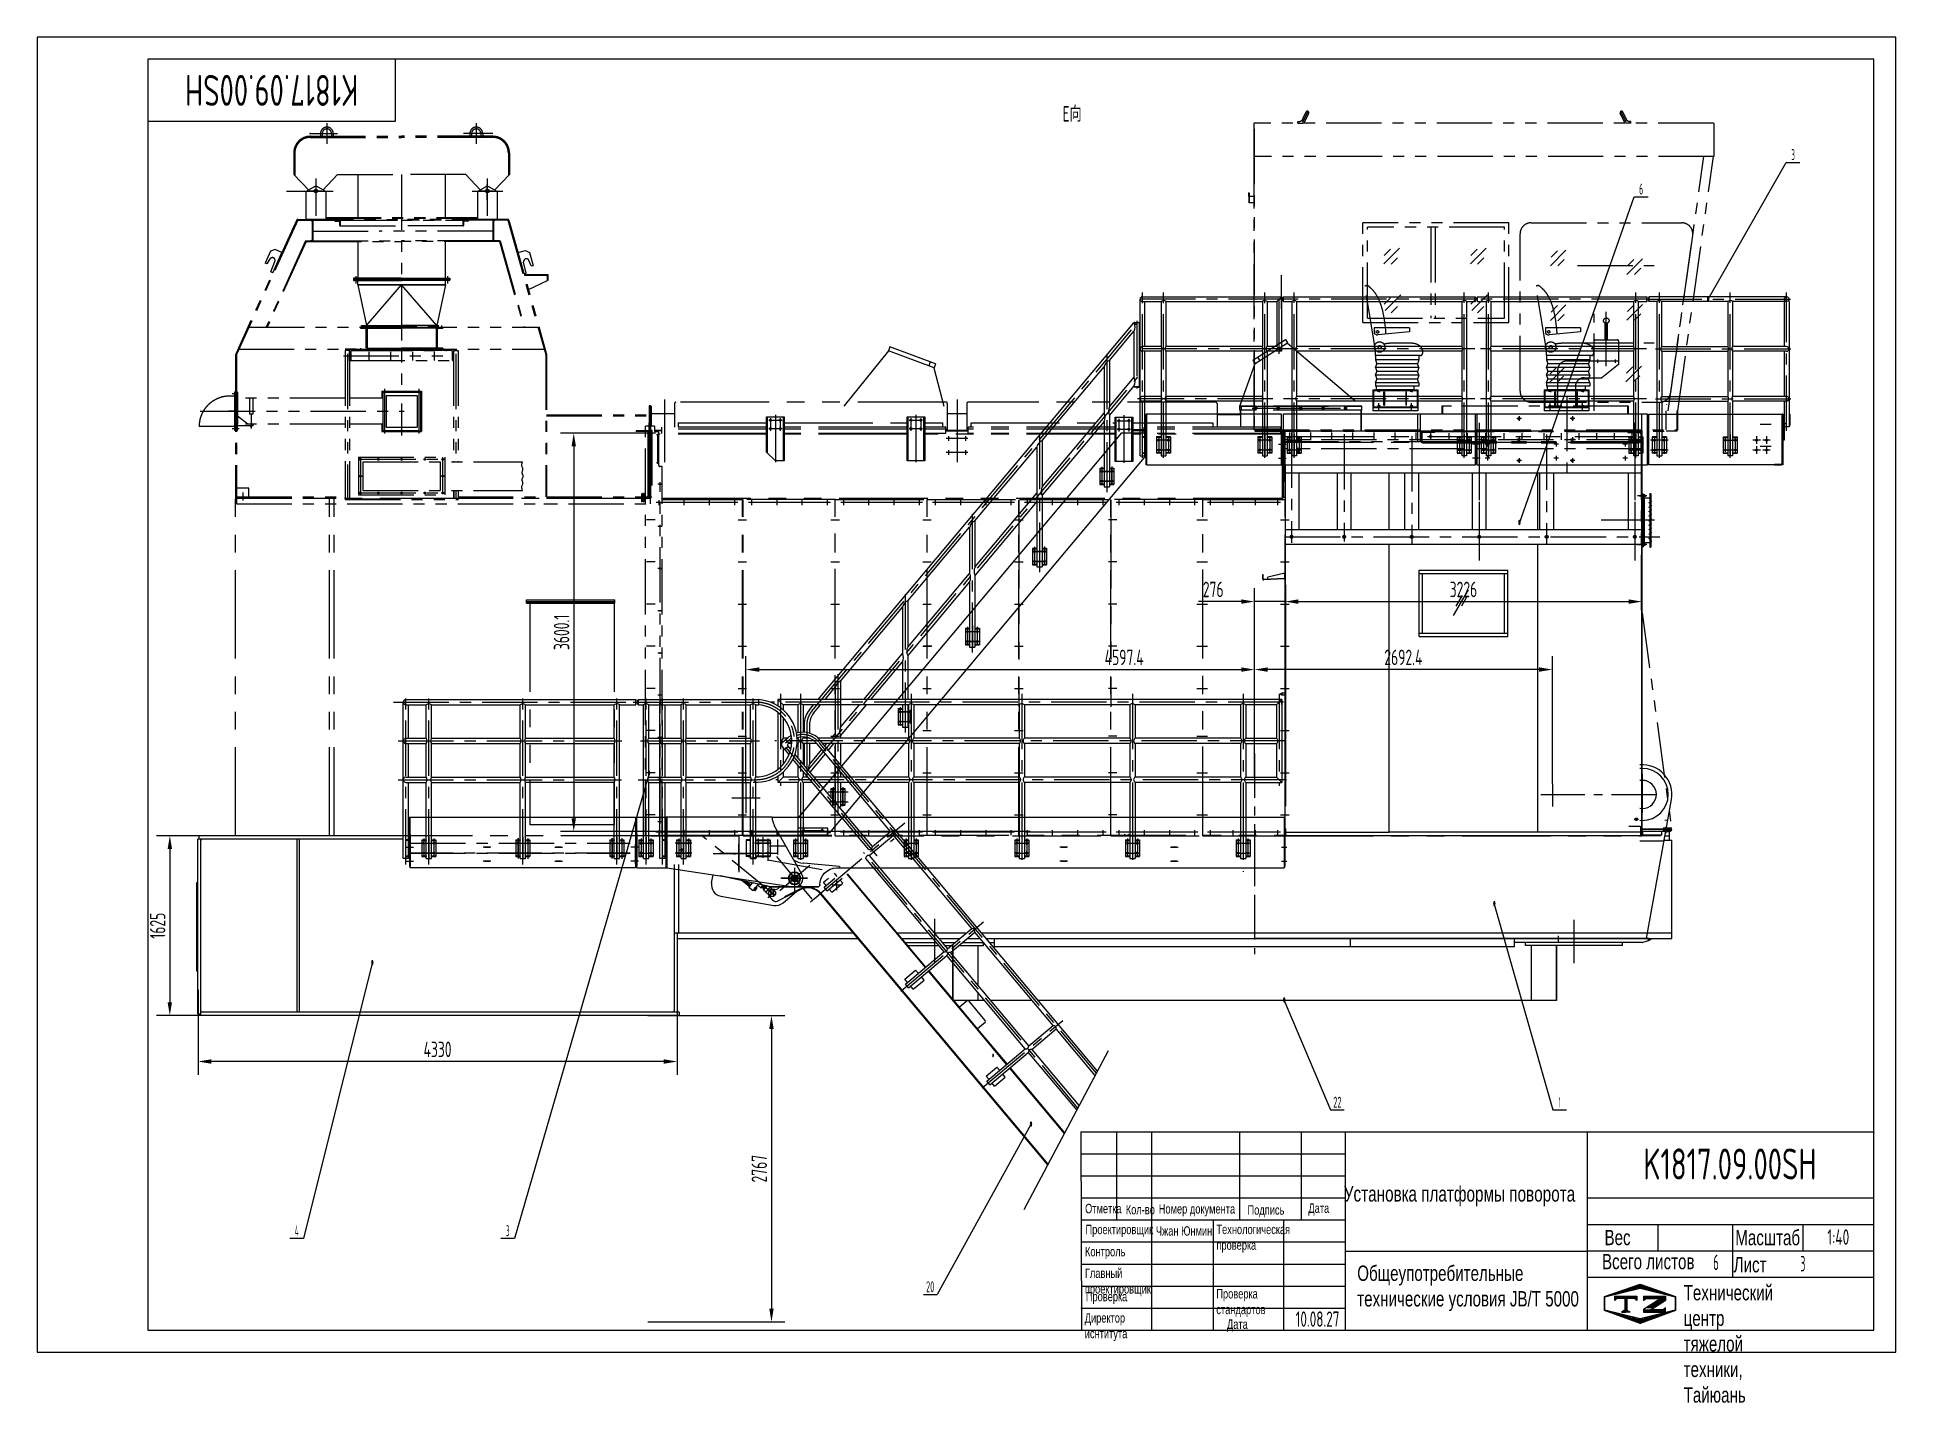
# Model space of a CAD drawing. Header units: millimetres. Extents: x 0 to 16800, y -457 to 11880.
import ezdxf
from ezdxf.enums import TextEntityAlignment as Align

# ---------------------------------------------------------------- set-up
doc = ezdxf.new("R2010")
doc.units = ezdxf.units.MM
doc.header["$LTSCALE"] = 400
for name, pattern in [('F', [0.75, 0.5, -0.25]), ('G', [2, 1.25, -0.25, 0.25, -0.25]), ('K', [2.5, 1.25, -0.25, 0.25, -0.25, 0.25, -0.25])]:
    doc.linetypes.add(name, pattern=pattern)
for name, color, linetype in [('01', 7, 'Continuous'), ('02', 1, 'Continuous'), ('04', 2, 'F'), ('05', 142, 'G'), ('07', 6, 'K'), ('08', 1, 'Continuous'), ('11', 3, 'Continuous'), ('THICK', 7, 'Continuous')]:
    doc.layers.add(name, color=color, linetype=linetype)
doc.layers.get('04').off()
doc.styles.get("Standard").update_dxf_attribs({"font": 'isocp', "width": 0.707, "bigfont": 'intecad.shx'})
doc.dimstyles.new('INTE', dxfattribs={"dimscale": 40, "dimtxt": 3.5, "dimasz": 3, "dimexe": 3, "dimexo": 0, "dimgap": 1, "dimtad": 1, "dimdec": 1, "dimdsep": 46, "dimtxsty": 'Standard', "dimcen": 0, "dimclrd": 1, "dimclre": 1, "dimclrt": 3, "dimaunit": 1, "dimadec": 0, "dimazin": 0, "dimtfac": 1, "dimtmove": 0, "dimatfit": 0, "dimfxl": 1, "dimarcsym": 0})

msp = doc.modelspace()

# ---------------------------------------------------------------- texts
at = {"layer": '01', "attachment_point": 1}
for s, insert, char_height, width in [('E向', (9267.86, 11257.34), 140, 3022.944), ('{\\fArial|b0|i0|c204|p34;Технический центр\\Pтяжелой техники, Тайюань}', (14882.03, 607.06), 138.5446, 6.5106)]:
    msp.add_mtext(s, dxfattribs=dict(at, insert=insert, char_height=char_height, width=width))
for s, insert, char_height in [('{\\fArial|b0|i0|c204|p34;Отметка}', (9471.9, 1340.43), 84.8232), ('{\\fArial|b0|i0|c204|p34;Кол-во}', (9839.75, 1330.67), 84.8232), ('{\\fArial|b0|i0|c204|p34;Номер документа}', (10137.72, 1337.2), 84.8232), ('{\\fArial|b0|i0|c204|p34;Подпись}', (10940.05, 1327.42), 84.8232), ('{\\fArial|b0|i0|c204|p34;Дата}', (11490.2, 1343.68), 84.8232), ('{\\fArial|b0|i0|c204|p34;Проектировщик}', (9475.63, 1150.96), 84.8232), ('{\\fArial|b0|i0|c204|p34;\\C3;Чжан Юнмин}', (10111.69, 1137.93), 84.8232), ('{\\fArial|b0|i0|c204|p34;Технологическая\\Pпроверка}', (10658.91, 1151.6), 84.8232), ('{\\fArial|b0|i0|c204|p34;Вес}', (14167.04, 1105.35), 138.5446), ('{\\fArial|b0|i0|c204|p34;Контроль}', (9470.76, 951.16), 84.8232), ('{\\fArial|b0|i0|c204|p34;Главный\\Pпроектировщик}', (9470.01, 755.93), 84.8232), ('{\\fArial|b0|i0|c204|p34;Проверка}', (9478.3, 544.97), 84.8232), ('{\\fArial|b0|i0|c204|p34;Проверка\\Pстандартов}', (10658.09, 570.17), 84.8232), ('{\\fArial|b0|i0|c204|p34;Директор\\Pиснтитута}', (9468.71, 352.25), 84.8232), ('{\\fArial|b0|i0|c204|p34;Дата}', (10754.47, 295.55), 84.8232)]:
    msp.add_mtext(s, dxfattribs=dict(at, insert=insert, char_height=char_height))
at = {"layer": '02', "width": 0.605172}
for p, p2 in [((15090.48, 9487.05), (15114.48, 9487.05)), ((13385.48, 7471.07), (13409.48, 7471.07)), ((5518.47, 5207.89), (5542.47, 5207.89)), ((13158.94, 4026.94), (13182.94, 4026.94)), ((3017.42, 3494.01), (3041.42, 3494.01)), ((11259.37, 3158.19), (11283.37, 3158.19)), ((8970.99, 2035.56), (8994.99, 2035.56))]:
    msp.add_text('●', height=40, dxfattribs=at).set_placement(p, p2, align=Align.FIT)
at = {"layer": '02', "text_generation_flag": 4, "width": 0.605172}
msp.add_text('●', height=30, rotation=180, dxfattribs=at).set_placement((8649.4, 2662.35), (8631.4, 2662.35), align=Align.FIT)
at = {"layer": '02', "insert": (11810.01, 1500.79), "char_height": 140, "attachment_point": 1}
msp.add_mtext('{\\fArial|b0|i0|c204|p34;\\C3;Установка платформы поворота}', dxfattribs=at)
at = {"layer": '05', "char_height": 138.6, "attachment_point": 1}
for s, insert in [('{\\fArial|b0|i0|c204|p34;\\C0;Масштаб}', (15348.88, 1104.69)), ('{\\fArial|b0|i0|c204|p34;\\C0;Всего листов}', (14144.15, 888.04)), ('{\\fArial|b0|i0|c204|p34;\\C0;Лист}', (15334.16, 859.9)), ('{\\fArial|b0|i0|c204|p34;\\C0;Общеупотребительные\\Pтехнические условия \\fArial|b0|i0|c0|p34;JB/T 5000}', (11931.72, 782.81))]:
    msp.add_mtext(s, dxfattribs=dict(at, insert=insert))
at = {"layer": '11', "width": 0.69384}
msp.add_text('K1817.09.00SH', height=280, rotation=180, dxfattribs=at).set_placement((2902.78, 11540), (1337.22, 11540), align=Align.FIT)
at = {"layer": '11'}
for s, height, width, p, p2 in [('3', 98.99, 0.527686, (15856.33, 10769.23), (15887.23, 10769.23)), ('6', 98.99, 0.600695, (14480.16, 10458.61), (14515.81, 10458.61)), ('22', 98.995, 0.573679, (11715.22, 2208.6), (11789.62, 2208.6)), ('1', 98.99, 0.404, (13755.63, 2208.6), (13769.63, 2208.6)), ('K1817.09.00SH', 280, 0.69384, (14517.22, 1560), (16082.78, 1560)), ('4', 98.99, 0.543846, (2329.12, 1047.86), (2364.11, 1047.86)), ('3', 98.99, 0.527686, (4238.36, 1047.86), (4269.25, 1047.86)), ('1:40', 140, 0.657692, (16180.98, 970), (16379.02, 970)), ('6', 140, 0.600695, (15149.73, 741.18), (15200.15, 741.18)), ('3', 140, 0.527686, (15938.15, 730), (15981.85, 730)), ('20', 98.995, 0.600864, (8034.71, 541.63), (8109.11, 541.63)), ('10.08.27', 138.545, 0.642055, (11374.89, 229.69), (11770.73, 229.69))]:
    msp.add_text(s, height=height, dxfattribs=dict(at, width=width)).set_placement(p, p2, align=Align.FIT)

# ---------------------------------------------------------------- blocks, each defined once
blk = doc.blocks.new('A$C767C39D7')
at = {"layer": '01'}
for p, q in [((11, 203), (11, 0)), ((11, 203), (23, 203)), ((23, 203), (23, 0)), ((23, 0), (11, 0))]:
    blk.add_line(p, q, dxfattribs=at)
at = {"layer": '05', "color": 4, "linetype": 'G'}
blk.add_line((0, 152), (35, 152), dxfattribs=at)
blk = doc.blocks.new('A$C26CE4B0D')
at = {"layer": '01'}
for p, q in [((0, 16), (0, 457)), ((0, 457), (6, 457)), ((6, 411), (0, 411)), ((6, 16), (6, 457)), ((6, 305), (0, 305))]:
    blk.add_line(p, q, dxfattribs=at)
at = {"layer": '01', "color": 7, "linetype": 'Continuous'}
for p, q in [((76, 6), (16, 6)), ((76, 0), (16, 0)), ((76, 0), (76, 6))]:
    blk.add_line(p, q, dxfattribs=at)
at = {"layer": '01'}
for radius in [16, 10]:
    blk.add_arc((16, 16), radius, 180, 270, dxfattribs=at)
blk = doc.blocks.new('A$C24B04A2D')
at = {"layer": '05', "color": 4, "linetype": 'G'}
for p, q in [((51, 27), (51, 127)), ((254, 127), (254, 27))]:
    blk.add_line(p, q, dxfattribs=at)
blk = doc.blocks.new('09-b')
at = {"layer": '01'}
for p, q in [((10987, 4646), (12200, 4646)), ((10987, 4189), (10987, 4646)), ((12200, 4646), (12200, 4189)), ((12200, 4189), (10987, 4189))]:
    blk.add_line(p, q, dxfattribs=at)
for centre in [(11038, 4411), (11127, 4411), (11962, 4411), (12051, 4411), (11038, 4322), (11127, 4322), (11962, 4322), (12051, 4322)]:
    blk.add_circle(centre, 8, dxfattribs=at)
at = {"layer": '05'}
for p, q in [((11072, 4411), (11004, 4411)), ((11038, 4446), (11038, 4377)), ((11161, 4411), (11093, 4411)), ((11127, 4446), (11127, 4377)), ((11996, 4411), (11928, 4411)), ((11962, 4446), (11962, 4377)), ((12085, 4411), (12017, 4411)), ((12051, 4446), (12051, 4377)), ((11072, 4322), (11004, 4322)), ((11038, 4357), (11038, 4288)), ((11161, 4322), (11093, 4322)), ((11127, 4357), (11127, 4288)), ((11996, 4322), (11928, 4322)), ((11962, 4357), (11962, 4288)), ((12085, 4322), (12017, 4322)), ((12051, 4357), (12051, 4288))]:
    blk.add_line(p, q, dxfattribs=at)
at = {"layer": '04', "color": 2, "linetype": 'F', "rotation": 270}
blk.add_blockref('A$C24B04A2D', (11966, 4608), dxfattribs=at)
at = {"layer": '04', "xscale": -1}
blk.add_blockref('A$C26CE4B0D', (12200, 4189), dxfattribs=at)
at = {"layer": '04'}
blk.add_blockref('A$C767C39D7', (12189, 4410), dxfattribs=at)
blk = doc.blocks.new('*D174')
at = {"layer": '08', "color": 1, "lineweight": -2}
for p, q in [((4359, 24029), (3946, 24029)), ((4066, 23909), (4066, 22524)), ((4346, 22404), (3946, 22404))]:
    blk.add_line(p, q, dxfattribs=at)
at = {"layer": '08', "color": 1}
for points in [[(4046, 23909), (4086, 23909), (4066, 24029)], [(4046, 22524), (4086, 22524), (4066, 22404)]]:
    blk.add_solid(points, dxfattribs=at)
at = {"layer": 'Defpoints', "color": 0}
for p in [(4359, 24029), (4066, 22404), (4346, 22404)]:
    blk.add_point(p, dxfattribs=at)
at = {"layer": '08', "color": 3, "insert": (3956, 23216), "char_height": 140, "attachment_point": 5, "rotation": 90}
blk.add_mtext('1625', dxfattribs=at)
blk = doc.blocks.new('*D95')
at = {"layer": '08', "color": 1, "lineweight": -2}
for p, q in [((6406, 5145), (6406, 6287)), ((11003, 5409), (11003, 6287)), ((6526, 6167), (10883, 6167))]:
    blk.add_line(p, q, dxfattribs=at)
at = {"layer": '08', "color": 1}
for points in [[(6526, 6187), (6526, 6147), (6406, 6167)], [(10883, 6187), (10883, 6147), (11003, 6167)]]:
    blk.add_solid(points, dxfattribs=at)
at = {"layer": 'Defpoints', "color": 0}
for p in [(11003, 6167), (11003, 5409), (6406, 5145)]:
    blk.add_point(p, dxfattribs=at)
at = {"layer": '08', "color": 3, "insert": (9825, 6277), "char_height": 140, "attachment_point": 5}
blk.add_mtext('4597.4', dxfattribs=at)
blk = doc.blocks.new('*D96')
at = {"layer": '08', "color": 1, "lineweight": -2}
for p, q in [((11003, 5190), (11003, 6287)), ((13696, 5135), (13696, 6287)), ((13576, 6167), (11123, 6167))]:
    blk.add_line(p, q, dxfattribs=at)
at = {"layer": '08', "color": 1}
for points in [[(11123, 6187), (11123, 6147), (11003, 6167)], [(13576, 6187), (13576, 6147), (13696, 6167)]]:
    blk.add_solid(points, dxfattribs=at)
at = {"layer": 'Defpoints', "color": 0}
for p in [(11003, 6167), (11003, 5190), (13696, 5135)]:
    blk.add_point(p, dxfattribs=at)
at = {"layer": '08', "color": 3, "insert": (12349, 6277), "char_height": 140, "attachment_point": 5}
blk.add_mtext('2692.4', dxfattribs=at)
blk = doc.blocks.new('07-b')
at = {"ltscale": 0.8}
for p, q in [((6997, 7186), (6997, 6895)), ((6997, 7186), (7003, 7186)), ((7003, 7186), (7003, 6895)), ((8744, 7186), (8744, 6895)), ((8750, 7186), (8744, 7186)), ((8750, 7186), (8750, 6895))]:
    blk.add_line(p, q, dxfattribs=at)
for centre, radius, start, end in [((7011, 6895), 14, 180, 237.6076), ((7011, 6895), 8, 180, 200.3641), ((8736, 6895), 14, 302.3924, 0), ((8736, 6895), 8, 339.6359, 0)]:
    blk.add_arc(centre, radius, start, end, dxfattribs=at)
at = {"layer": '01'}
for p, q in [((8744, 7338), (7004, 7338)), ((7004, 7338), (7004, 6881)), ((8744, 6881), (8744, 7338)), ((7004, 6881), (8744, 6881))]:
    blk.add_line(p, q, dxfattribs=at)
for centre in [(7061, 7103), (7137, 7103), (8598, 7103), (8687, 7103), (7061, 7014), (7137, 7014), (8598, 7014), (8687, 7014)]:
    blk.add_circle(centre, 8, dxfattribs=at)
at = {"layer": '05', "color": 4, "linetype": 'G', "ltscale": 0.8}
for p, q in [((6963, 7068), (7032, 7068)), ((8784, 7068), (8716, 7068)), ((6963, 6941), (7032, 6941)), ((8784, 6941), (8716, 6941))]:
    blk.add_line(p, q, dxfattribs=at)
at = {"layer": '05'}
for p, q in [((7082, 7103), (7040, 7103)), ((7061, 7124), (7061, 7083)), ((7158, 7103), (7116, 7103)), ((7137, 7124), (7137, 7083)), ((8619, 7103), (8577, 7103)), ((8598, 7124), (8598, 7083)), ((8708, 7103), (8666, 7103)), ((8687, 7124), (8687, 7083)), ((7082, 7014), (7040, 7014)), ((7061, 7035), (7061, 6994)), ((7158, 7014), (7116, 7014)), ((7137, 7035), (7137, 6994)), ((8619, 7014), (8577, 7014)), ((8598, 7035), (8598, 6994)), ((8708, 7014), (8666, 7014)), ((8687, 7035), (8687, 6994))]:
    blk.add_line(p, q, dxfattribs=at)
blk = doc.blocks.new('A$C469A66F5')
for p, q in [((0, 0), (0, 457)), ((6, 457), (0, 457)), ((6, 0), (6, 457)), ((6, 0), (0, 0))]:
    blk.add_line(p, q)
blk = doc.blocks.new('A$C35D50A51')
for p, q in [((0, 0), (0, 305)), ((6, 305), (0, 305)), ((6, 0), (6, 305)), ((0, 0), (6, 0))]:
    blk.add_line(p, q)
blk = doc.blocks.new('06-b')
at = {"ltscale": 0.8}
for p, q in [((6801, 5140), (5582, 5140)), ((5582, 4683), (5582, 5140)), ((6801, 4683), (6801, 5140)), ((5582, 4683), (6801, 4683))]:
    blk.add_line(p, q, dxfattribs=at)
for centre in [(5690, 4905), (5779, 4905), (6604, 4905), (6693, 4905), (5690, 4816), (5779, 4816), (6604, 4816), (6693, 4816)]:
    blk.add_circle(centre, 8, dxfattribs=at)
at = {"layer": '05', "ltscale": 0.8}
for p, q in [((5705, 4905), (5675, 4905)), ((5690, 4920), (5690, 4890)), ((5794, 4905), (5764, 4905)), ((5779, 4920), (5779, 4890)), ((6619, 4905), (6589, 4905)), ((6604, 4920), (6604, 4890)), ((6708, 4905), (6678, 4905)), ((6693, 4920), (6693, 4890)), ((5705, 4816), (5675, 4816)), ((5690, 4831), (5690, 4801)), ((5794, 4816), (5764, 4816)), ((5779, 4831), (5779, 4801)), ((6619, 4816), (6589, 4816)), ((6604, 4831), (6604, 4801)), ((6708, 4816), (6678, 4816)), ((6693, 4831), (6693, 4801))]:
    blk.add_line(p, q, dxfattribs=at)
at = {"ltscale": 0.8}
for name, p in [('A$C469A66F5', (5576, 4683)), ('A$C35D50A51', (6802, 4683))]:
    blk.add_blockref(name, p, dxfattribs=at)
blk = doc.blocks.new('A$C1C050625')
at = {"layer": '01'}
blk.add_circle((11, 11), 4.8, dxfattribs=at)
at = {"layer": '02'}
blk.add_arc((11, 11), 6, 38.2108, 320.6555, dxfattribs=at)
at = {"layer": '05'}
for p, q in [((0, 0), (20, 20)), ((20, 2), (2, 20))]:
    blk.add_line(p, q, dxfattribs=at)
blk = doc.blocks.new('11111')
at = {"ltscale": 0.8}
for p, q in [((1224, 1139), (1224, 848)), ((1224, 1139), (1230, 1139)), ((1230, 1139), (1230, 848))]:
    blk.add_line(p, q, dxfattribs=at)
blk.add_arc((1238, 848), 14, 180, 235.1501, dxfattribs=at)
blk = doc.blocks.new('08-b')
at = {"layer": '01'}
for p, q in [((8727, 5566), (8727, 5109)), ((10268, 5566), (8727, 5566)), ((10268, 5566), (8727, 5566)), ((10268, 5109), (10268, 5566)), ((10268, 5414), (10268, 5123)), ((10268, 5414), (10274, 5414)), ((10274, 5414), (10274, 5123)), ((8727, 5109), (10268, 5109))]:
    blk.add_line(p, q, dxfattribs=at)
for centre in [(9108, 5528), (9591, 5528), (8786, 5331), (8786, 5242), (8875, 5331), (8875, 5242), (9108, 5337), (9591, 5337), (10120, 5331), (10120, 5242), (10209, 5331), (10209, 5242), (9108, 5147), (9591, 5147)]:
    blk.add_circle(centre, 8, dxfattribs=at)
blk.add_arc((10260, 5123), 14, 304.8499, 0, dxfattribs=at)
at = {"layer": '05'}
for p, q in [((9108, 5549), (9108, 5507)), ((9591, 5549), (9591, 5507)), ((9129, 5528), (9087, 5528)), ((9612, 5528), (9570, 5528)), ((8807, 5331), (8765, 5331)), ((8807, 5242), (8765, 5242)), ((8786, 5352), (8786, 5310)), ((8786, 5263), (8786, 5221)), ((8843, 5296), (8801, 5296)), ((8822, 5317), (8822, 5275)), ((8896, 5331), (8854, 5331)), ((8896, 5242), (8854, 5242)), ((8875, 5352), (8875, 5310)), ((8875, 5263), (8875, 5221)), ((9129, 5337), (9087, 5337)), ((9108, 5358), (9108, 5316)), ((9465, 5296), (9423, 5296)), ((9444, 5317), (9444, 5275)), ((9612, 5337), (9570, 5337)), ((9591, 5358), (9591, 5316)), ((10088, 5296), (10046, 5296)), ((10067, 5317), (10067, 5275)), ((10141, 5331), (10099, 5331)), ((10141, 5242), (10099, 5242)), ((10120, 5352), (10120, 5310)), ((10120, 5263), (10120, 5221)), ((10230, 5331), (10188, 5331)), ((10230, 5242), (10188, 5242)), ((10209, 5352), (10209, 5310)), ((10209, 5263), (10209, 5221)), ((8843, 5169), (8801, 5169)), ((8822, 5190), (8822, 5148)), ((9129, 5147), (9087, 5147)), ((9108, 5168), (9108, 5126)), ((9465, 5169), (9423, 5169)), ((9444, 5190), (9444, 5148)), ((9612, 5147), (9570, 5147)), ((9591, 5168), (9591, 5126)), ((10088, 5169), (10046, 5169)), ((10067, 5190), (10067, 5148))]:
    blk.add_line(p, q, dxfattribs=at)
at = {"layer": '01', "color": 7, "linetype": 'Continuous'}
blk.add_blockref('11111', (7497, 4275), dxfattribs=at)
at = {"layer": '04'}
for p in [(9097, 5517), (9580, 5517), (9097, 5326), (9580, 5326), (9097, 5136), (9580, 5136)]:
    blk.add_blockref('A$C1C050625', p, dxfattribs=at)
at = {"layer": '02', "width": 0.605172}
blk.add_text('●', height=10, dxfattribs=at).set_placement((9100, 5531), (9106, 5531), align=Align.FIT)
blk = doc.blocks.new('*D97')
at = {"layer": '08', "color": 1, "lineweight": -2}
for p, q in [((5588, 8303), (4730, 8303)), ((4850, 8183), (4850, 4823)), ((8974, 4703), (4730, 4703))]:
    blk.add_line(p, q, dxfattribs=at)
at = {"layer": '08', "color": 1}
for points in [[(4830, 8183), (4870, 8183), (4850, 8303)], [(4830, 4823), (4870, 4823), (4850, 4703)]]:
    blk.add_solid(points, dxfattribs=at)
at = {"layer": 'Defpoints', "color": 0}
for p in [(5588, 8303), (4850, 4703), (8974, 4703)]:
    blk.add_point(p, dxfattribs=at)
at = {"layer": '08', "color": 3, "insert": (4740, 6503), "char_height": 140, "attachment_point": 5, "rotation": 90}
blk.add_mtext('3600.1', dxfattribs=at)
blk = doc.blocks.new('*D98')
at = {"layer": '08', "color": 1, "lineweight": -2}
for p, q in [((1454, 3273), (1454, 2506)), ((5784, 3273), (5784, 2506)), ((5664, 2626), (1574, 2626))]:
    blk.add_line(p, q, dxfattribs=at)
at = {"layer": '08', "color": 1}
for points in [[(1574, 2646), (1574, 2606), (1454, 2626)], [(5664, 2646), (5664, 2606), (5784, 2626)]]:
    blk.add_solid(points, dxfattribs=at)
at = {"layer": 'Defpoints', "color": 0}
for p in [(1454, 3273), (5784, 3273), (1454, 2626)]:
    blk.add_point(p, dxfattribs=at)
at = {"layer": '08', "color": 3, "insert": (3619, 2736), "char_height": 140, "attachment_point": 5}
blk.add_mtext('4330', dxfattribs=at)
blk = doc.blocks.new('*D99')
at = {"layer": '08', "color": 1, "lineweight": -2}
for p, q in [((11003, 6227), (11003, 6901)), ((11279, 6520), (11279, 6901)), ((10883, 6781), (10498, 6781)), ((11279, 6781), (11003, 6781)), ((11399, 6781), (11519, 6781))]:
    blk.add_line(p, q, dxfattribs=at)
at = {"layer": '08', "color": 1}
for points in [[(10883, 6801), (10883, 6761), (11003, 6781)], [(11399, 6801), (11399, 6761), (11279, 6781)]]:
    blk.add_solid(points, dxfattribs=at)
at = {"layer": 'Defpoints', "color": 0}
for p in [(11003, 6781), (11279, 6520), (11003, 6227)]:
    blk.add_point(p, dxfattribs=at)
at = {"layer": '08', "color": 3, "insert": (10630, 6891), "char_height": 140, "attachment_point": 5}
blk.add_mtext('276', dxfattribs=at)
blk = doc.blocks.new('*D100')
at = {"layer": '08', "color": 1, "lineweight": -2}
for p, q in [((11279, 6358), (11279, 6901)), ((14505, 6270), (14505, 6901)), ((11399, 6781), (14385, 6781))]:
    blk.add_line(p, q, dxfattribs=at)
at = {"layer": '08', "color": 1}
for points in [[(11399, 6801), (11399, 6761), (11279, 6781)], [(14385, 6801), (14385, 6761), (14505, 6781)]]:
    blk.add_solid(points, dxfattribs=at)
at = {"layer": 'Defpoints', "color": 0}
for p in [(14505, 6781), (11279, 6358), (14505, 6270)]:
    blk.add_point(p, dxfattribs=at)
at = {"layer": '08', "color": 3, "insert": (12892, 6891), "char_height": 140, "attachment_point": 5}
blk.add_mtext('3226', dxfattribs=at)
blk = doc.blocks.new('*D101')
at = {"layer": '08', "color": 1, "lineweight": -2}
for p, q in [((5519, 3041), (6757, 3041)), ((6637, 2921), (6637, 394)), ((5519, 274), (6757, 274))]:
    blk.add_line(p, q, dxfattribs=at)
at = {"layer": '08', "color": 1}
for points in [[(6617, 2921), (6657, 2921), (6637, 3041)], [(6617, 394), (6657, 394), (6637, 274)]]:
    blk.add_solid(points, dxfattribs=at)
at = {"layer": 'Defpoints', "color": 0}
for p in [(5519, 3041), (5519, 274), (6637, 274)]:
    blk.add_point(p, dxfattribs=at)
at = {"layer": '08', "color": 3, "insert": (6527, 1658), "char_height": 140, "attachment_point": 5, "rotation": 90}
blk.add_mtext('2767', dxfattribs=at)
blk = doc.blocks.new('serere')
at = {"layer": '07', "color": 6, "linetype": 'K', "ltscale": 1.6}
for p, q in [((23997, 11272), (24399, 11771)), ((24410, 11807), (24396, 11772)), ((24809, 11616), (24396, 11772)), ((24822, 11652), (24410, 11807)), ((27690, 11687), (27984, 11874)), ((27711, 11655), (28004, 11842)), ((27984, 11874), (28004, 11842)), ((28003, 11841), (28671, 11272)), ((24774, 11670), (24760, 11634)), ((24807, 11617), (24898, 11272)), ((24822, 11652), (24809, 11616)), ((27573, 11272), (27712, 11655)), ((27690, 11687), (27711, 11655)), ((27731, 11713), (27752, 11681)), ((22252, 11272), (22247, 11272)), ((22247, 11272), (22247, 11089)), ((22252, 11272), (22252, 11089)), ((22372, 11330), (22372, 10765)), ((22463, 11296), (22463, 11217)), ((22463, 11296), (22463, 11082)), ((24918, 11306), (22473, 11306)), ((24928, 11296), (24928, 11217)), ((24928, 11296), (24928, 11061)), ((25016, 11330), (25016, 10765)), ((25105, 11296), (25105, 11217)), ((25105, 11296), (25105, 11061)), ((27356, 11306), (25115, 11306)), ((27366, 11296), (27366, 11217)), ((27366, 11296), (27366, 11082)), ((28674, 11272), (27571, 11272)), ((27571, 11234), (27571, 11272)), ((27574, 11272), (28670, 11272)), ((27587, 11262), (27580, 11262)), ((27583, 11267), (27583, 11241)), ((27711, 11261), (27721, 11261)), ((27716, 11272), (27716, 11235)), ((27914, 11261), (27924, 11261)), ((27919, 11272), (27919, 11235)), ((28117, 11261), (28127, 11261)), ((28122, 11272), (28122, 11235)), ((28320, 11261), (28330, 11261)), ((28325, 11272), (28325, 11235)), ((28523, 11261), (28533, 11261)), ((28528, 11272), (28528, 11235)), ((28674, 11234), (28674, 11272)), ((22230, 11120), (22230, 11054)), ((22235, 11120), (22230, 11120)), ((22235, 11120), (22235, 11054)), ((22247, 11120), (22252, 11120)), ((22463, 11201), (22252, 11201)), ((22495, 11120), (23294, 11120)), ((22495, 11120), (22495, 11082)), ((23294, 11176), (23454, 11176)), ((23294, 10856), (23294, 11176)), ((23304, 10846), (23304, 11176)), ((23314, 11144), (23435, 11144)), ((23329, 11162), (23329, 11048)), ((23374, 11194), (23374, 10765)), ((23418, 11162), (23418, 11048)), ((23444, 11176), (23444, 10776)), ((23454, 11176), (23454, 10776)), ((23454, 11120), (24564, 11120)), ((24564, 11176), (24724, 11176)), ((24564, 10776), (24564, 11176)), ((24574, 10776), (24574, 11176)), ((24584, 11144), (24705, 11144)), ((24599, 11162), (24599, 11048)), ((24644, 11194), (24644, 10765)), ((24688, 11162), (24688, 11048)), ((24714, 11176), (24714, 10776)), ((24724, 11176), (24724, 10776)), ((24724, 11120), (24889, 11120)), ((24889, 11082), (24889, 11120)), ((25105, 11201), (24928, 11201)), ((25105, 11217), (25105, 11217)), ((25143, 11120), (26444, 11120)), ((25143, 11082), (25143, 11120)), ((26444, 10771), (26444, 11171)), ((26444, 11171), (26604, 11171)), ((26454, 10771), (26454, 11171)), ((26464, 11139), (26585, 11139)), ((26479, 11157), (26479, 11043)), ((26524, 11189), (26524, 10760)), ((26568, 11157), (26568, 11043)), ((26594, 11171), (26594, 10771)), ((26604, 11171), (26604, 10771)), ((26604, 11120), (27328, 11120)), ((27328, 11120), (27328, 11082)), ((27366, 11201), (27569, 11201)), ((27366, 11196), (27569, 11196)), ((28674, 11234), (27571, 11234)), ((27574, 11234), (27574, 11206)), ((27579, 11234), (27579, 11082)), ((27587, 11244), (27580, 11244)), ((27683, 11253), (28547, 11253)), ((27711, 11245), (27716, 11245)), ((27721, 11245), (27716, 11245)), ((27914, 11245), (27919, 11245)), ((27924, 11245), (27919, 11245)), ((28117, 11245), (28122, 11245)), ((28127, 11245), (28122, 11245)), ((28320, 11245), (28325, 11245)), ((28330, 11245), (28325, 11245)), ((28523, 11245), (28528, 11245)), ((28533, 11245), (28528, 11245)), ((28665, 11234), (28665, 11048)), ((28670, 11234), (28670, 11048)), ((22112, 11044), (22247, 11044)), ((22225, 11049), (22115, 11049)), ((22223, 10462), (22223, 11044)), ((22235, 10450), (22235, 11044)), ((22247, 10450), (22247, 11044)), ((22247, 10794), (22247, 11044)), ((22348, 11052), (22282, 11052)), ((22348, 11049), (22282, 11049)), ((23294, 11019), (22319, 11019)), ((23294, 11082), (22348, 11082)), ((22348, 11024), (22348, 11082)), ((23294, 11064), (22348, 11064)), ((23294, 11024), (22348, 11024)), ((23314, 11068), (23435, 11068)), ((24564, 11082), (23454, 11082)), ((24564, 11064), (23454, 11064)), ((24564, 11024), (23454, 11024)), ((24564, 11019), (23454, 11019)), ((24584, 11068), (24705, 11068)), ((24914, 11082), (24724, 11082)), ((24914, 11064), (24724, 11064)), ((24914, 11024), (24724, 11024)), ((26444, 11019), (24724, 11019)), ((24914, 11024), (24914, 11082)), ((24914, 11061), (24928, 11061)), ((25118, 11052), (24914, 11052)), ((25118, 11049), (24914, 11049)), ((25118, 11044), (24914, 11044)), ((25115, 10980), (24919, 10980)), ((24940, 11001), (24940, 10959)), ((25092, 11001), (25092, 10959)), ((25105, 11061), (25118, 11061)), ((26444, 11082), (25118, 11082)), ((25118, 11024), (25118, 11082)), ((26444, 11064), (25118, 11064)), ((26444, 11024), (25118, 11024)), ((26464, 11063), (26585, 11063)), ((26608, 11082), (26604, 11082)), ((26608, 11064), (26604, 11064)), ((26604, 11061), (26708, 11061)), ((26608, 11024), (26604, 11024)), ((27957, 11019), (26604, 11019)), ((26608, 11024), (26608, 11082)), ((26708, 11049), (26608, 11049)), ((27944, 11082), (26708, 11082)), ((26708, 11024), (26708, 11082)), ((27944, 11064), (26708, 11064)), ((27944, 11024), (26708, 11024)), ((27944, 11024), (27944, 11082)), ((27957, 11052), (27944, 11052)), ((27957, 11049), (27944, 11049)), ((27957, 10427), (27957, 11052)), ((27963, 11043), (27957, 11043)), ((27963, 10444), (27963, 11043)), ((27969, 11048), (31207, 11048)), ((27969, 10449), (27969, 11048)), ((27981, 7390), (27981, 11048)), ((27981, 10997), (29197, 10997)), ((27981, 10947), (31207, 10947)), ((28025, 10963), (28025, 11032)), ((28215, 10963), (28215, 11032)), ((28405, 10963), (28405, 11032)), ((28595, 10963), (28595, 11032)), ((28785, 10963), (28785, 11032)), ((28975, 10963), (28975, 11032)), ((29165, 10963), (29165, 11032)), ((31207, 11048), (31207, 7390)), ((22235, 10912), (22247, 10912)), ((23294, 10856), (23374, 10776)), ((23454, 10776), (23374, 10776)), ((24724, 10776), (24564, 10776)), ((25115, 10853), (24919, 10853)), ((24940, 10874), (24940, 10832)), ((25092, 10874), (25092, 10832)), ((26604, 10771), (26444, 10771)), ((18495, 7390), (18495, 10438)), ((22199, 10438), (18495, 10438)), ((19344, 7390), (19344, 10438)), ((19386, 7390), (19386, 10438)), ((22211, 10450), (22121, 10450)), ((22121, 10438), (22121, 10450)), ((22211, 10438), (22121, 10438)), ((22167, 10403), (22167, 10483)), ((22185, 10403), (22185, 10483)), ((22235, 10450), (22247, 10450)), ((22320, 10422), (22320, 10377)), ((22351, 10439), (27957, 10439)), ((22351, 10427), (23077, 10427)), ((22548, 10422), (22548, 10377)), ((22776, 10422), (22776, 10377)), ((23004, 10422), (23004, 10377)), ((23077, 7390), (23077, 10427)), ((23916, 10427), (23084, 10427)), ((23084, 7390), (23084, 10427)), ((23158, 10422), (23158, 10377)), ((23386, 10422), (23386, 10377)), ((23614, 10422), (23614, 10377)), ((23842, 10422), (23842, 10377)), ((23916, 7390), (23916, 10427)), ((23916, 10427), (24746, 10427)), ((23916, 7401), (23916, 10423)), ((23916, 7401), (23916, 10423)), ((23989, 10422), (23989, 10377)), ((24217, 10422), (24217, 10377)), ((24445, 10422), (24445, 10377)), ((24673, 10422), (24673, 10377)), ((24746, 7390), (24746, 10427)), ((24746, 10427), (25571, 10427)), ((24819, 10422), (24819, 10377)), ((25047, 10422), (25047, 10377)), ((25275, 10422), (25275, 10377)), ((25503, 10422), (25503, 10377)), ((25576, 10423), (25576, 8555)), ((25576, 7390), (25576, 10423)), ((25580, 10427), (26406, 10427)), ((25649, 10422), (25649, 10377)), ((25877, 10422), (25877, 10377)), ((26105, 10422), (26105, 10377)), ((26333, 10422), (26333, 10377)), ((26406, 7390), (26406, 10427)), ((27238, 10427), (26406, 10427)), ((26406, 10423), (26406, 8555)), ((26479, 10422), (26479, 10377)), ((26707, 10422), (26707, 10377)), ((26935, 10422), (26935, 10377)), ((27163, 10422), (27163, 10377)), ((27238, 7390), (27238, 10427)), ((27238, 10427), (27981, 10427)), ((27238, 7395), (27238, 10423)), ((27305, 10422), (27305, 10377)), ((27508, 10422), (27508, 10377)), ((27711, 10422), (27711, 10377)), ((27914, 10422), (27914, 10377)), ((27957, 10444), (27963, 10444)), ((27969, 10449), (27981, 10449)), ((27981, 10427), (27981, 8555)), ((23035, 10402), (22296, 10402)), ((23872, 10402), (23132, 10402)), ((24704, 10402), (23965, 10402)), ((25534, 10402), (24795, 10402)), ((26364, 10402), (25625, 10402)), ((27194, 10402), (26454, 10402)), ((27940, 10402), (27280, 10402)), ((22287, 10245), (22210, 10245)), ((23037, 10245), (23114, 10245)), ((23876, 10245), (23953, 10245)), ((24706, 10245), (24783, 10245)), ((25536, 10245), (25613, 10245)), ((26461, 10245), (26384, 10245)), ((27184, 10245), (27280, 10245)), ((27941, 10245), (28018, 10245)), ((22287, 9864), (22210, 9864)), ((23037, 9864), (23114, 9864)), ((23876, 9864), (23953, 9864)), ((24706, 9864), (24783, 9864)), ((25536, 9864), (25613, 9864)), ((26461, 9864), (26384, 9864)), ((27184, 9864), (27280, 9864)), ((27941, 9864), (28018, 9864)), ((21124, 9521), (21924, 9521)), ((21124, 9492), (21124, 9521)), ((21124, 9507), (21924, 9507)), ((21124, 9503), (21924, 9503)), ((21124, 9492), (21924, 9492)), ((21155, 9490), (21155, 7490)), ((21917, 9490), (21155, 9490)), ((21917, 9490), (21917, 7490)), ((21924, 9492), (21924, 9521)), ((22287, 9483), (22210, 9483)), ((23037, 9483), (23114, 9483)), ((23876, 9483), (23953, 9483)), ((24706, 9483), (24783, 9483)), ((25536, 9483), (25613, 9483)), ((26461, 9483), (26384, 9483)), ((27184, 9483), (27280, 9483)), ((27941, 9483), (28018, 9483)), ((22287, 9102), (22210, 9102)), ((23037, 9102), (23114, 9102)), ((23876, 9102), (23953, 9102)), ((24706, 9102), (24783, 9102)), ((24789, 9102), (24712, 9102)), ((25536, 9102), (25613, 9102)), ((26461, 9102), (26384, 9102)), ((27184, 9102), (27280, 9102)), ((27941, 9102), (28018, 9102)), ((22287, 8721), (22210, 8721)), ((23037, 8721), (23114, 8721)), ((23876, 8721), (23953, 8721)), ((24706, 8721), (24783, 8721)), ((25536, 8721), (25613, 8721)), ((26461, 8721), (26384, 8721)), ((27184, 8721), (27280, 8721)), ((27941, 8721), (28018, 8721)), ((27981, 7390), (27981, 8555)), ((22287, 8340), (22210, 8340)), ((23037, 8289), (23114, 8289)), ((23876, 8289), (23953, 8289)), ((24706, 8340), (24783, 8340)), ((25536, 8340), (25613, 8340)), ((26461, 8289), (26384, 8289)), ((27184, 8289), (27280, 8289)), ((27941, 8340), (28018, 8340)), ((22287, 7959), (22210, 7959)), ((23037, 7959), (23114, 7959)), ((23876, 7959), (23953, 7959)), ((24706, 7959), (24783, 7959)), ((25536, 7959), (25613, 7959)), ((26461, 7959), (26384, 7959)), ((27184, 7959), (27280, 7959)), ((27941, 7959), (28018, 7959)), ((22287, 7578), (22210, 7578)), ((23037, 7578), (23114, 7578)), ((23876, 7578), (23953, 7578)), ((24706, 7578), (24783, 7578)), ((25536, 7578), (25613, 7578)), ((26461, 7578), (26384, 7578)), ((27184, 7578), (27280, 7578)), ((27941, 7578), (28018, 7578)), ((21917, 7490), (21155, 7490)), ((23034, 7421), (22294, 7421)), ((22320, 7441), (22320, 7396)), ((22351, 7396), (23077, 7396)), ((22548, 7441), (22548, 7396)), ((22776, 7441), (22776, 7396)), ((23004, 7441), (23004, 7396)), ((23084, 7396), (27981, 7396)), ((23873, 7421), (23133, 7421)), ((23159, 7441), (23159, 7396)), ((23387, 7441), (23387, 7396)), ((23615, 7441), (23615, 7396)), ((23843, 7441), (23843, 7396)), ((24703, 7421), (23963, 7421)), ((23989, 7441), (23989, 7396)), ((24217, 7441), (24217, 7396)), ((24445, 7441), (24445, 7396)), ((24673, 7441), (24673, 7396)), ((25533, 7421), (24793, 7421)), ((24819, 7441), (24819, 7396)), ((25047, 7441), (25047, 7396)), ((25275, 7441), (25275, 7396)), ((25503, 7441), (25503, 7396)), ((26363, 7421), (25623, 7421)), ((25649, 7441), (25649, 7396)), ((25877, 7441), (25877, 7396)), ((26105, 7441), (26105, 7396)), ((26333, 7441), (26333, 7396)), ((27193, 7421), (26453, 7421)), ((26479, 7441), (26479, 7396)), ((26707, 7441), (26707, 7396)), ((26935, 7441), (26935, 7396)), ((27163, 7441), (27163, 7396)), ((27940, 7421), (27280, 7421)), ((27305, 7441), (27305, 7396)), ((27508, 7441), (27508, 7396)), ((27711, 7441), (27711, 7396)), ((27914, 7441), (27914, 7396)), ((22235, 7390), (18495, 7390)), ((22247, 7390), (23077, 7390)), ((23084, 7390), (23916, 7390)), ((23916, 7390), (26406, 7390)), ((26406, 7390), (27238, 7390)), ((27238, 7390), (27981, 7390)), ((27981, 7390), (31207, 7390))]:
    blk.add_line(p, q, dxfattribs=at)
at = {"layer": '07', "color": 6, "linetype": 'K'}
for p, q in [((31084, 11271), (29398, 11271)), ((29398, 11271), (29398, 11200)), ((29403, 11271), (29403, 11200)), ((31079, 11200), (31079, 11271)), ((31084, 11200), (31084, 11271)), ((22199, 7390), (22199, 11089)), ((22282, 11089), (22199, 11089)), ((22282, 11089), (22282, 11048)), ((28670, 11201), (29206, 11201)), ((29181, 10951), (29181, 11201)), ((29206, 10951), (29206, 11201)), ((31206, 11200), (29206, 11200)), ((22319, 11038), (22292, 11038)), ((22319, 11013), (22300, 11013)), ((22310, 11022), (22310, 10750)), ((22319, 11038), (22319, 10736)), ((27963, 10951), (29206, 10951)), ((31202, 10941), (31202, 9422)), ((31202, 9428), (31202, 10935)), ((31207, 10941), (31207, 9422)), ((22319, 10759), (22300, 10759)), ((22351, 10726), (22329, 10726)), ((22351, 7390), (22351, 10726)), ((22351, 10565), (22313, 10565)), ((22332, 7498), (22332, 10583)), ((22351, 10184), (22313, 10184)), ((22351, 9803), (22313, 9803)), ((22351, 9422), (22313, 9422)), ((22351, 9041), (22313, 9041)), ((22351, 8660), (22313, 8660)), ((22351, 8279), (22313, 8279)), ((22351, 7898), (22313, 7898)), ((22351, 7517), (22313, 7517)), ((22351, 7390), (22199, 7390))]:
    blk.add_line(p, q, dxfattribs=at)
at = {"layer": '07', "color": 6, "linetype": 'K', "ltscale": 1.333333}
for p, q in [((29206, 11043), (29206, 11200)), ((31206, 11049), (31206, 11200)), ((29206, 11049), (31206, 11049)), ((29206, 11043), (29206, 11049)), ((29206, 11043), (31206, 11043)), ((29206, 11021), (29206, 10964)), ((29210, 11043), (29210, 10946)), ((29210, 10946), (31201, 10946)), ((29216, 11021), (29216, 10964)), ((29333, 11034), (29229, 11034)), ((29229, 10951), (31183, 10951)), ((29229, 10941), (31183, 10941)), ((29229, 10941), (29333, 10941)), ((29268, 10997), (31142, 10997)), ((29297, 11027), (29297, 10968)), ((29333, 11043), (29333, 11034)), ((29333, 10951), (29333, 10941)), ((29462, 11027), (29462, 10968)), ((29627, 11027), (29627, 10968)), ((29792, 11027), (29792, 10968)), ((29957, 11027), (29957, 10968)), ((30122, 11027), (30122, 10968)), ((30319, 11027), (30319, 10968)), ((30478, 11027), (30478, 10968)), ((30637, 11027), (30637, 10968)), ((30796, 11027), (30796, 10968)), ((30955, 11027), (30955, 10968)), ((31079, 11043), (31079, 11034)), ((31079, 11034), (31183, 11034)), ((31114, 11027), (31114, 10968)), ((31196, 11021), (31196, 10964)), ((31201, 11043), (31201, 10946)), ((31206, 11043), (31206, 11049)), ((31206, 11021), (31206, 10964))]:
    blk.add_line(p, q, dxfattribs=at)
at = {"layer": '07', "color": 6, "linetype": 'K', "ltscale": 1.6}
for centre, radius in [((27583, 11262), 3), ((23329, 11144), 8), ((23418, 11144), 8), ((24599, 11144), 8), ((24688, 11144), 8), ((26479, 11139), 8), ((26568, 11139), 8), ((27583, 11244), 3), ((23329, 11068), 8), ((23418, 11068), 8), ((24599, 11068), 8), ((24688, 11068), 8), ((26479, 11063), 8), ((26568, 11063), 8)]:
    blk.add_circle(centre, radius, dxfattribs=at)
at = {"layer": '07', "color": 6, "linetype": 'K'}
for centre in [(22310, 11013), (22310, 10759), (22332, 10565), (22332, 10184), (22332, 9803), (22332, 9422), (22332, 9041), (22332, 8660), (22332, 8279), (22332, 7898), (22332, 7517)]:
    blk.add_circle(centre, 4, dxfattribs=at)
at = {"layer": '07', "color": 6, "linetype": 'K', "ltscale": 1.333333}
blk.add_circle((29297, 10997), 9.5, dxfattribs=at)
at = {"layer": '07', "color": 6, "linetype": 'K', "ltscale": 1.6}
for centre, radius, start, end in [((22473, 11296), 10, 90, 180), ((24918, 11296), 10, 0, 90), ((25115, 11296), 10, 90, 180), ((27356, 11296), 10, 0, 90), ((27711, 11253), 8, 90, 270), ((27721, 11253), 8, 270, 90), ((27914, 11253), 8, 90, 270), ((27924, 11253), 8, 270, 90), ((28117, 11253), 8, 90, 270), ((28127, 11253), 8, 270, 90), ((28320, 11253), 8, 90, 270), ((28330, 11253), 8, 270, 90), ((28523, 11253), 8, 90, 270), ((28533, 11253), 8, 270, 90), ((27569, 11206), 5, 270, 0), ((27569, 11206), 10, 270, 0), ((22225, 11054), 10, 270, 0), ((22225, 11054), 5, 270, 0), ((22211, 10462), 24, 270, 0), ((22211, 10462), 12, 270, 0)]:
    blk.add_arc(centre, radius, start, end, dxfattribs=at)
at = {"layer": '07', "color": 6, "linetype": 'K'}
for centre in [(22292, 11048), (22329, 10736)]:
    blk.add_arc(centre, 10, 180, 270, dxfattribs=at)
at = {"layer": '07', "color": 6, "linetype": 'K', "ltscale": 1.333333}
for centre, radius, start, end in [((29229, 11021), 23, 145.6988, 180), ((29229, 10964), 23, 180, 214.3012), ((29229, 10964), 23, 231.5, 270), ((29229, 11021), 13, 90, 180), ((29229, 10964), 13, 180, 270), ((31183, 11021), 13, 0, 90), ((31183, 10964), 13, 270, 0), ((31183, 11021), 23, 0, 38.5), ((31183, 10964), 23, 321.5, 0)]:
    blk.add_arc(centre, radius, start, end, dxfattribs=at)
blk = doc.blocks.new('REWR')
at = {"layer": '07', "color": 6, "linetype": 'K'}
for p, q in [((28516, 8576), (28521, 8580)), ((28516, 8576), (28516, 8280)), ((28516, 8576), (28516, 8280)), ((32671, 8580), (28521, 8580)), ((28521, 8580), (28521, 8576)), ((28916, 8596), (28926, 8596)), ((28916, 8588), (28916, 8596)), ((28916, 8580), (28916, 8588)), ((28916, 8580), (28967, 8580)), ((28960, 8588), (29007, 8690)), ((28961, 8618), (28990, 8683)), ((28971, 8582), (29013, 8671)), ((31871, 8582), (31829, 8671)), ((31881, 8588), (31834, 8690)), ((31881, 8618), (31851, 8683)), ((31926, 8580), (31875, 8580)), ((31926, 8596), (31916, 8596)), ((31926, 8588), (31926, 8596)), ((31926, 8580), (31926, 8588)), ((32676, 8576), (32671, 8580)), ((32671, 8580), (32671, 8576)), ((32676, 8576), (32676, 8280)), ((32676, 8280), (28516, 8280)), ((28521, 5809), (28521, 8280)), ((32261, 5980), (32585, 8280)), ((32348, 5980), (32671, 8280)), ((28471, 7950), (28473, 7950)), ((28471, 7918), (28471, 7950)), ((28471, 7918), (28471, 7860)), ((28474, 7949), (28474, 7927)), ((28474, 7927), (28474, 7860)), ((28479, 7921), (28520, 7921)), ((28521, 7918), (28521, 7920)), ((28521, 7860), (28471, 7860)), ((29503, 6780), (29503, 7680)), ((29503, 6780), (29503, 7680)), ((30823, 7680), (29503, 7680)), ((29543, 6820), (29543, 7640)), ((30783, 7640), (29543, 7640)), ((30117, 7640), (30117, 6820)), ((30157, 7640), (30157, 6820)), ((30783, 6820), (30783, 7640)), ((30823, 6780), (30823, 7680)), ((30923, 6160), (30923, 7580)), ((31023, 7680), (32385, 7680)), ((32285, 6146), (32484, 7566)), ((29693, 7310), (29834, 7451)), ((29696, 7385), (29753, 7442)), ((30474, 7310), (30616, 7451)), ((30477, 7385), (30535, 7442)), ((31197, 7292), (31338, 7434)), ((31204, 7370), (31261, 7427)), ((29758, 7306), (29815, 7363)), ((30540, 7306), (30597, 7363)), ((31266, 7291), (31323, 7348)), ((31443, 7295), (32136, 7295)), ((31888, 7213), (32029, 7355)), ((31894, 7291), (31952, 7348)), ((31957, 7212), (32014, 7269)), ((29616, 6530), (29521, 7110)), ((31163, 6530), (31068, 7110)), ((29696, 6945), (29753, 7003)), ((29705, 6887), (29846, 7029)), ((29758, 6866), (29815, 6923)), ((30477, 6945), (30535, 7003)), ((30486, 6887), (30628, 7029)), ((30540, 6866), (30597, 6923)), ((31197, 6797), (31338, 6938)), ((31204, 6874), (31261, 6932)), ((31888, 6802), (32029, 6943)), ((31894, 6879), (31952, 6937)), ((29503, 6780), (30823, 6780)), ((29543, 6820), (30783, 6820)), ((29924, 6730), (29605, 6730)), ((29605, 6730), (29605, 6681)), ((29924, 6730), (29924, 6696)), ((31471, 6730), (31152, 6730)), ((31152, 6730), (31152, 6681)), ((31266, 6795), (31323, 6852)), ((31471, 6730), (31471, 6696)), ((31593, 5980), (31593, 6859)), ((31693, 6624), (31693, 6773)), ((31703, 6384), (31703, 6877)), ((31713, 6624), (31713, 6773)), ((31957, 6800), (32014, 6858)), ((29605, 6681), (29622, 6671)), ((29924, 6696), (29637, 6668)), ((31152, 6681), (31169, 6671)), ((31471, 6696), (31185, 6668)), ((31443, 6595), (32136, 6595)), ((31593, 6430), (31593, 6614)), ((31603, 6624), (31803, 6624)), ((31813, 6614), (31813, 6430)), ((29616, 6480), (29616, 6530)), ((30021, 6480), (29616, 6480)), ((29616, 6480), (29616, 6441)), ((30007, 6441), (29616, 6441)), ((29616, 6441), (29628, 6407)), ((29616, 6372), (29628, 6407)), ((29995, 6407), (29628, 6407)), ((30007, 6441), (29995, 6407)), ((30007, 6372), (29995, 6407)), ((30007, 6480), (30007, 6441)), ((30041, 6530), (30041, 6500)), ((31163, 6480), (31163, 6530)), ((31568, 6480), (31163, 6480)), ((31163, 6480), (31163, 6441)), ((31554, 6441), (31163, 6441)), ((31163, 6441), (31175, 6407)), ((31163, 6372), (31175, 6407)), ((31542, 6407), (31175, 6407)), ((31813, 6430), (31343, 6430)), ((31554, 6441), (31542, 6407)), ((31554, 6372), (31542, 6407)), ((31554, 6480), (31554, 6441)), ((31588, 6530), (31588, 6500)), ((31805, 6430), (31601, 6430)), ((31623, 6445), (31623, 6415)), ((31813, 6400), (31663, 6280)), ((31783, 6445), (31783, 6415)), ((31813, 6430), (31813, 6400)), ((31879, 6243), (32021, 6385)), ((30007, 6372), (29616, 6372)), ((29616, 6372), (29628, 6338)), ((29616, 6303), (29628, 6338)), ((30007, 6303), (29616, 6303)), ((29616, 6303), (29628, 6269)), ((29616, 6234), (29628, 6269)), ((30007, 6234), (29616, 6234)), ((29616, 6234), (29616, 6205)), ((29995, 6338), (29628, 6338)), ((29995, 6269), (29628, 6269)), ((30007, 6372), (29995, 6338)), ((30007, 6303), (29995, 6338)), ((30007, 6303), (29995, 6269)), ((30007, 6234), (29995, 6269)), ((30007, 6234), (30007, 6205)), ((31554, 6372), (31163, 6372)), ((31163, 6372), (31175, 6338)), ((31163, 6303), (31175, 6338)), ((31554, 6303), (31163, 6303)), ((31163, 6303), (31175, 6269)), ((31163, 6234), (31175, 6269)), ((31554, 6234), (31163, 6234)), ((31163, 6234), (31163, 6205)), ((31542, 6338), (31175, 6338)), ((31542, 6269), (31175, 6269)), ((31189, 6238), (31330, 6380)), ((31196, 6316), (31253, 6373)), ((31258, 6237), (31315, 6294)), ((31263, 6350), (31263, 6015)), ((31503, 6280), (31663, 6280)), ((31554, 6372), (31542, 6338)), ((31554, 6303), (31542, 6338)), ((31554, 6303), (31542, 6269)), ((31554, 6234), (31542, 6269)), ((31554, 6234), (31554, 6205)), ((31886, 6321), (31944, 6378)), ((31948, 6242), (32006, 6299)), ((29594, 6172), (29594, 6009)), ((29594, 6172), (29998, 6172)), ((29594, 6166), (29998, 6166)), ((29600, 6166), (29600, 6015)), ((30007, 6205), (29616, 6205)), ((29625, 6172), (29625, 6205)), ((29625, 6175), (29967, 6175)), ((29625, 6172), (29967, 6172)), ((29637, 6166), (29637, 6163)), ((29647, 6166), (29637, 6166)), ((29637, 6163), (29647, 6163)), ((29637, 6163), (29647, 6163)), ((29637, 6156), (29637, 6163)), ((29647, 6156), (29637, 6156)), ((29641, 6163), (29641, 6156)), ((29647, 6166), (29645, 6163)), ((29647, 6169), (29647, 6161)), ((29647, 6163), (29648, 6166)), ((29647, 6166), (29656, 6166)), ((29656, 6163), (29647, 6163)), ((29657, 6163), (29647, 6163)), ((29647, 6156), (29657, 6156)), ((29647, 5985), (29647, 6051)), ((29653, 6163), (29653, 6156)), ((29656, 6166), (29656, 6163)), ((29657, 6156), (29657, 6163)), ((29692, 6152), (29698, 6152)), ((29692, 6034), (29692, 6152)), ((29698, 6152), (29698, 6034)), ((29897, 6152), (29891, 6152)), ((29891, 6152), (29891, 6034)), ((29897, 6034), (29897, 6152)), ((29932, 6163), (29942, 6163)), ((29932, 6156), (29932, 6163)), ((29942, 6156), (29932, 6156)), ((29933, 6166), (29933, 6163)), ((29942, 6166), (29933, 6166)), ((29933, 6163), (29942, 6163)), ((29936, 6163), (29936, 6156)), ((29942, 6166), (29940, 6163)), ((29942, 6169), (29942, 6161)), ((29942, 6163), (29944, 6166)), ((29942, 6166), (29951, 6166)), ((29951, 6163), (29942, 6163)), ((29952, 6163), (29942, 6163)), ((29942, 6156), (29952, 6156)), ((29942, 5985), (29942, 6051)), ((29948, 6163), (29948, 6156)), ((29951, 6166), (29951, 6163)), ((29952, 6156), (29952, 6163)), ((29967, 6172), (29967, 6205)), ((29992, 6166), (29992, 6015)), ((29998, 6172), (29998, 6009)), ((31023, 6060), (32186, 6060)), ((31141, 6172), (31141, 6009)), ((31141, 6172), (31545, 6172)), ((31141, 6166), (31545, 6166)), ((31147, 6166), (31147, 6015)), ((31554, 6205), (31163, 6205)), ((31172, 6172), (31172, 6205)), ((31172, 6175), (31514, 6175)), ((31172, 6172), (31514, 6172)), ((31184, 6156), (31184, 6163)), ((31184, 6163), (31194, 6163)), ((31194, 6156), (31184, 6156)), ((31185, 6166), (31185, 6163)), ((31194, 6166), (31185, 6166)), ((31185, 6163), (31194, 6163)), ((31188, 6163), (31188, 6156)), ((31194, 6166), (31192, 6163)), ((31194, 6169), (31194, 6161)), ((31194, 6163), (31196, 6166)), ((31194, 6166), (31203, 6166)), ((31203, 6163), (31194, 6163)), ((31204, 6163), (31194, 6163)), ((31194, 6156), (31204, 6156)), ((31194, 5985), (31194, 6051)), ((31200, 6163), (31200, 6156)), ((31203, 6166), (31203, 6163)), ((31204, 6156), (31204, 6163)), ((31239, 6034), (31239, 6152)), ((31239, 6152), (31245, 6152)), ((31245, 6152), (31245, 6034)), ((31346, 6116), (31346, 5403)), ((31423, 6200), (31423, 6015)), ((31438, 6152), (31438, 6034)), ((31444, 6152), (31438, 6152)), ((31444, 6034), (31444, 6152)), ((31479, 6156), (31479, 6163)), ((31479, 6163), (31489, 6163)), ((31489, 6156), (31479, 6156)), ((31480, 6166), (31480, 6163)), ((31489, 6166), (31480, 6166)), ((31480, 6163), (31489, 6163)), ((31483, 6163), (31483, 6156)), ((31489, 6166), (31487, 6163)), ((31489, 6169), (31489, 6161)), ((31489, 6163), (31491, 6166)), ((31489, 6166), (31498, 6166)), ((31499, 6163), (31489, 6163)), ((31498, 6163), (31489, 6163)), ((31489, 6156), (31499, 6156)), ((31489, 5985), (31489, 6051)), ((31495, 6163), (31495, 6156)), ((31498, 6166), (31498, 6163)), ((31499, 6156), (31499, 6163)), ((31514, 6172), (31514, 6205)), ((31539, 6166), (31539, 6015)), ((31545, 6172), (31545, 6009)), ((29998, 6015), (29594, 6015)), ((29998, 6009), (29594, 6009)), ((29594, 6009), (29594, 5980)), ((29998, 5980), (29594, 5980)), ((29637, 6030), (29637, 6018)), ((29647, 6030), (29637, 6030)), ((29637, 6018), (29647, 6018)), ((29637, 6018), (29637, 6015)), ((29647, 6018), (29637, 6018)), ((29637, 6015), (29647, 6015)), ((29641, 6030), (29641, 6018)), ((29647, 6018), (29645, 6015)), ((29647, 6031), (29647, 6017)), ((29647, 6030), (29657, 6030)), ((29647, 6020), (29647, 6013)), ((29657, 6018), (29647, 6018)), ((29647, 6015), (29648, 6018)), ((29647, 6018), (29656, 6018)), ((29656, 6015), (29647, 6015)), ((29653, 6030), (29653, 6018)), ((29656, 6018), (29656, 6015)), ((29657, 6030), (29657, 6018)), ((29692, 6034), (29698, 6034)), ((29897, 6034), (29891, 6034)), ((29932, 6030), (29932, 6018)), ((29942, 6030), (29932, 6030)), ((29932, 6018), (29942, 6018)), ((29933, 6018), (29933, 6015)), ((29942, 6018), (29933, 6018)), ((29933, 6015), (29942, 6015)), ((29936, 6030), (29936, 6018)), ((29942, 6018), (29940, 6015)), ((29942, 6031), (29942, 6017)), ((29942, 6030), (29952, 6030)), ((29942, 6020), (29942, 6013)), ((29942, 6015), (29944, 6018)), ((29942, 6018), (29951, 6018)), ((29952, 6018), (29942, 6018)), ((29951, 6015), (29942, 6015)), ((29948, 6030), (29948, 6018)), ((29951, 6018), (29951, 6015)), ((29952, 6030), (29952, 6018)), ((29998, 6009), (29998, 5980)), ((31545, 6015), (31141, 6015)), ((31141, 6009), (31141, 5980)), ((31545, 6009), (31141, 6009)), ((31545, 5980), (31141, 5980)), ((31184, 6030), (31184, 6018)), ((31194, 6030), (31184, 6030)), ((31184, 6018), (31194, 6018)), ((31185, 6018), (31185, 6015)), ((31194, 6018), (31185, 6018)), ((31185, 6015), (31194, 6015)), ((31188, 6030), (31188, 6018)), ((31194, 6018), (31192, 6015)), ((31194, 6031), (31194, 6017)), ((31194, 6030), (31204, 6030)), ((31194, 6020), (31194, 6013)), ((31194, 6015), (31196, 6018)), ((31194, 6018), (31203, 6018)), ((31204, 6018), (31194, 6018)), ((31203, 6015), (31194, 6015)), ((31200, 6030), (31200, 6018)), ((31203, 6018), (31203, 6015)), ((31204, 6030), (31204, 6018)), ((31239, 6034), (31245, 6034)), ((31444, 6034), (31438, 6034)), ((31479, 6030), (31479, 6018)), ((31489, 6030), (31479, 6030)), ((31479, 6018), (31489, 6018)), ((31480, 6018), (31480, 6015)), ((31489, 6018), (31480, 6018)), ((31480, 6015), (31489, 6015)), ((31483, 6030), (31483, 6018)), ((31489, 6018), (31487, 6015)), ((31489, 6031), (31489, 6017)), ((31489, 6030), (31499, 6030)), ((31489, 6020), (31489, 6013)), ((31499, 6018), (31489, 6018)), ((31489, 6015), (31491, 6018)), ((31489, 6018), (31498, 6018)), ((31498, 6015), (31489, 6015)), ((31495, 6030), (31495, 6018)), ((31498, 6018), (31498, 6015)), ((31499, 6030), (31499, 6018)), ((31545, 6009), (31545, 5980)), ((32243, 5809), (32243, 5980)), ((32251, 6043), (32251, 6041)), ((32343, 5799), (32343, 5980)), ((32348, 5809), (32348, 5980)), ((28521, 5809), (32343, 5809)), ((28526, 5799), (32243, 5799)), ((32343, 5799), (32243, 5799)), ((32348, 5809), (32343, 5809))]:
    blk.add_line(p, q, dxfattribs=at)
for centre, radius in [((31703, 6796), 24.6), ((29654, 6558), 47), ((29635, 6695), 11.1), ((29654, 6558), 14), ((31201, 6558), 47), ((31183, 6695), 11.1), ((31201, 6558), 14)]:
    blk.add_circle(centre, radius, dxfattribs=at)
for centre, radius, start, end in [((28926, 8634), 38, 270, 335), ((29001, 8676), 12.5, 333.7941, 162.0538), ((31841, 8676), 12.5, 17.9462, 206.2059), ((31916, 8634), 38, 205, 270), ((28473, 7949), 0.99, 0.004, 90), ((28479, 7927), 5.5, 180, 270), ((28520, 7920), 0.99, 0, 90.046), ((31023, 7580), 100, 90, 180), ((32385, 7580), 100, 352, 90), ((29635, 6695), 27.1, 240.1383, 274.156), ((31183, 6695), 27.1, 240.1383, 274.156), ((31603, 6614), 10, 90, 180), ((31803, 6614), 10, 0, 90), ((30021, 6500), 20, 270, 0), ((31343, 6350), 80, 90, 180), ((31568, 6500), 20, 270, 0), ((31503, 6200), 80, 90, 180), ((31023, 6160), 100, 180, 270), ((32186, 6160), 100, 270, 352), ((32250, 6041), 1.32, 270.2621, 0)]:
    blk.add_arc(centre, radius, start, end, dxfattribs=at)
for points, knots in [([(29521, 7110), (29529, 7114), (29543, 7119), (29562, 7101), (29587, 7079), (29635, 7020), (29685, 6895), (29702, 6758), (29712, 6649), (29711, 6606), (29711, 6587)], [0, 0, 0, 0, 24.479741, 40.565815, 72.91356, 126.790731, 266.890596, 468.188644, 539.86327, 596.348509, 596.348509, 596.348509, 596.348509]), ([(31068, 7110), (31076, 7114), (31090, 7119), (31109, 7101), (31134, 7079), (31182, 7020), (31232, 6895), (31249, 6758), (31259, 6649), (31258, 6606), (31258, 6587)], [0, 0, 0, 0, 24.479741, 40.565815, 72.91356, 126.790731, 266.890596, 468.188644, 539.86327, 596.348509, 596.348509, 596.348509, 596.348509]), ([(30041, 6530), (30040, 6536), (30037, 6551), (30015, 6571), (29974, 6592), (29898, 6594), (29803, 6593), (29728, 6592), (29694, 6584)], [0, 0, 0, 0, 17.442339, 43.843208, 84.928743, 154.340252, 265.708936, 373.757092, 373.757092, 373.757092, 373.757092]), ([(31588, 6530), (31587, 6536), (31584, 6551), (31562, 6571), (31521, 6592), (31445, 6594), (31350, 6593), (31276, 6592), (31241, 6584)], [0, 0, 0, 0, 17.442339, 43.843208, 84.928743, 154.340252, 265.708936, 373.757092, 373.757092, 373.757092, 373.757092])]:
    blk.add_open_spline(points, degree=3, knots=knots, dxfattribs=at)
blk = doc.blocks.new('WERWT')
at = {"layer": '07', "linetype": 'K'}
for points in [[(-5691, 9936, 0.243631), (-5698, 9931), (-5691, 9928)], [(-3791, 9936), (-3791, 9928), (-3783, 9930, 0.331829)]]:
    blk.add_hatch(color=6, dxfattribs=at).paths.add_polyline_path(points)
at = {"layer": '07', "color": 6, "linetype": 'K'}
for p, q in [((-5427, 10804), (-5427, 10619)), ((-4077, 10804), (-4077, 10619)), ((-5577, 10711), (-5330, 10711)), ((-5577, 10686), (-4752, 10686)), ((-5577, 10676), (-4752, 10676)), ((-5485, 10711), (-5485, 10686)), ((-5469, 10711), (-5469, 10686)), ((-5385, 10711), (-5385, 10686)), ((-5369, 10711), (-5369, 10686)), ((-3927, 10686), (-4752, 10686)), ((-3927, 10676), (-4752, 10676)), ((-3927, 10711), (-4192, 10711)), ((-4135, 10711), (-4135, 10686)), ((-4119, 10711), (-4119, 10686)), ((-4035, 10711), (-4035, 10686)), ((-4019, 10711), (-4019, 10686)), ((-5727, 10536), (-5727, 10342)), ((-5717, 10536), (-5717, 10331)), ((-3787, 10536), (-3787, 10331)), ((-3777, 10536), (-3777, 10342)), ((-5727, 10342), (-5591, 10201)), ((-5527, 10305), (-5527, 9968)), ((-5527, 10305), (-5527, 10205)), ((-5332, 10342), (-5463, 10201)), ((-5332, 10342), (-4752, 10342)), ((-5147, 10342), (-5147, 9952)), ((-4172, 10342), (-4752, 10342)), ((-4752, 10342), (-4752, 8421)), ((-4357, 10342), (-4357, 9952)), ((-4172, 10342), (-4040, 10201)), ((-3977, 10305), (-3977, 9968)), ((-3977, 10113), (-3977, 10250)), ((-3777, 10342), (-3912, 10201)), ((-5793, 10192), (-5371, 10192)), ((-5617, 10187), (-5547, 10226)), ((-5617, 10187), (-5617, 9937)), ((-5477, 10192), (-5596, 10192)), ((-5577, 10192), (-5457, 10192)), ((-5527, 10201), (-5527, 10101)), ((-5527, 10164), (-5527, 10064)), ((-5527, 10164), (-5527, 10064)), ((-5437, 10187), (-5506, 10226)), ((-5437, 10187), (-5437, 9937)), ((-4115, 10192), (-3837, 10192)), ((-4067, 10187), (-3997, 10226)), ((-4067, 10187), (-4067, 9937)), ((-3927, 10192), (-4046, 10192)), ((-3927, 10192), (-4046, 10192)), ((-3887, 10187), (-3956, 10226)), ((-3887, 10187), (-3887, 9937)), ((-5698, 9931), (-6251, 8719)), ((-5691, 9928), (-6244, 8716)), ((-5691, 9928), (-5698, 9931)), ((-5691, 9928), (-5691, 9936)), ((-5686, 9936), (-5691, 9936)), ((-5691, 9928), (-4752, 9928)), ((-5686, 9936), (-4752, 9936)), ((-5617, 9937), (-5437, 9937)), ((-5571, 9928), (-5561, 9918)), ((-5561, 9928), (-5561, 9742)), ((-5555, 9928), (-5555, 9736)), ((-5437, 9952), (-4067, 9952)), ((-5437, 9946), (-4067, 9946)), ((-5357, 9926), (-5357, 9926)), ((-5356, 9928), (-4147, 9928)), ((-5352, 9921), (-5317, 9921)), ((-5312, 9928), (-5312, 9936)), ((-5312, 9916), (-5312, 9881)), ((-5307, 9928), (-5307, 9876)), ((-3798, 9936), (-4752, 9936)), ((-3791, 9928), (-4752, 9928)), ((-4197, 9928), (-4197, 9876)), ((-4192, 9928), (-4192, 9936)), ((-4192, 9916), (-4192, 9881)), ((-4152, 9921), (-4187, 9921)), ((-4147, 9926), (-4147, 9928)), ((-4147, 9926), (-4147, 9926)), ((-4067, 9937), (-3887, 9937)), ((-3926, 9928), (-3926, 9736)), ((-3920, 9928), (-3920, 9742)), ((-3920, 9918), (-3910, 9928)), ((-3791, 9936), (-3798, 9936)), ((-3791, 9936), (-3791, 9928)), ((-3791, 9928), (-3783, 9930)), ((-3791, 9928), (-3449, 8715)), ((-3783, 9930), (-3441, 8716)), ((-5571, 9742), (-5561, 9752)), ((-5555, 9828), (-4952, 9828)), ((-5307, 9876), (-4752, 9876)), ((-3926, 9828), (-4952, 9828)), ((-4197, 9876), (-4752, 9876)), ((-3920, 9752), (-3910, 9742)), ((-5936, 9650), (-5986, 9541)), ((-5619, 9742), (-5975, 8962)), ((-5615, 9736), (-5968, 8962)), ((-5968, 9533), (-5941, 9578)), ((-5896, 9665), (-5936, 9650)), ((-5916, 9454), (-5833, 9635)), ((-5833, 9635), (-5896, 9665)), ((-5615, 9736), (-5620, 9738)), ((-5619, 9742), (-5561, 9742)), ((-5615, 9736), (-5615, 9742)), ((-5615, 9736), (-4752, 9736)), ((-5555, 9742), (-4752, 9742)), ((-5147, 9736), (-5147, 9404)), ((-3926, 9742), (-4752, 9742)), ((-3866, 9736), (-4752, 9736)), ((-4357, 9736), (-4357, 9404)), ((-3862, 9742), (-3920, 9742)), ((-3866, 9742), (-3866, 9736)), ((-3866, 9736), (-3860, 9737)), ((-3866, 9736), (-3647, 8962)), ((-3862, 9742), (-3641, 8962)), ((-3700, 9637), (-3633, 9656)), ((-3645, 9445), (-3700, 9637)), ((-3633, 9656), (-3596, 9636)), ((-3596, 9636), (-3563, 9520)), ((-5968, 9533), (-5986, 9541)), ((-5934, 9462), (-5897, 9556)), ((-5916, 9454), (-5934, 9462)), ((-5165, 9424), (-5165, 9355)), ((-4338, 9424), (-4338, 9355)), ((-3626, 9450), (-3649, 9549)), ((-3645, 9445), (-3626, 9450)), ((-3426, 9436), (-3644, 9436)), ((-3432, 9430), (-3642, 9430)), ((-3582, 9515), (-3601, 9564)), ((-3582, 9515), (-3563, 9520)), ((-3432, 9382), (-3432, 9430)), ((-3426, 9386), (-3426, 9436)), ((-4752, 9404), (-5187, 9404)), ((-5187, 9404), (-5187, 9388)), ((-4752, 9398), (-5187, 9398)), ((-4752, 9388), (-5187, 9388)), ((-5187, 9388), (-5187, 9388)), ((-5182, 9383), (-4752, 9383)), ((-5147, 9343), (-5147, 9383)), ((-4752, 9343), (-5147, 9343)), ((-5147, 9343), (-4752, 9343)), ((-5147, 9343), (-5069, 8978)), ((-5069, 8978), (-4752, 9343)), ((-4752, 9404), (-4317, 9404)), ((-4752, 9398), (-4317, 9398)), ((-4752, 9388), (-4317, 9388)), ((-4322, 9383), (-4752, 9383)), ((-4752, 9343), (-4357, 9343)), ((-4356, 9343), (-4752, 9343)), ((-4434, 8978), (-4752, 9343)), ((-4356, 9343), (-4434, 8978)), ((-4356, 9343), (-4356, 9383)), ((-4317, 9404), (-4317, 9388)), ((-4317, 9388), (-4317, 9388)), ((-3606, 9302), (-3426, 9386)), ((-6131, 8962), (-4752, 8962)), ((-5124, 8962), (-4379, 8962)), ((-5124, 8962), (-5124, 8952)), ((-5124, 8962), (-5124, 8952)), ((-5124, 8952), (-4752, 8952)), ((-5114, 8977), (-4389, 8977)), ((-5114, 8962), (-5114, 8977)), ((-5114, 8972), (-4389, 8972)), ((-5074, 8952), (-5074, 8772)), ((-5069, 8978), (-4752, 8978)), ((-5069, 8978), (-4752, 8978)), ((-5064, 8962), (-5064, 8762)), ((-5064, 8952), (-4752, 8952)), ((-4434, 8978), (-4752, 8978)), ((-4434, 8978), (-4752, 8978)), ((-4752, 8962), (-3519, 8962)), ((-4439, 8952), (-4752, 8952)), ((-4379, 8952), (-4752, 8952)), ((-4439, 8962), (-4439, 8762)), ((-4429, 8952), (-4429, 8772)), ((-4429, 8952), (-4379, 8952)), ((-4429, 8952), (-4379, 8952)), ((-4389, 8962), (-4389, 8977)), ((-4379, 8962), (-4379, 8952)), ((-4379, 8962), (-4379, 8952)), ((-6223, 8762), (-4752, 8762)), ((-5262, 8752), (-5262, 7406)), ((-5222, 8752), (-5262, 8752)), ((-5162, 8762), (-5261, 8762)), ((-5222, 8662), (-5222, 8762)), ((-5222, 8752), (-5222, 7412)), ((-5212, 8740), (-5212, 8663)), ((-5212, 8740), (-5212, 8663)), ((-5200, 8752), (-5125, 8752)), ((-5152, 8752), (-4342, 8752)), ((-5122, 8772), (-5122, 8762)), ((-5122, 8755), (-5122, 8762)), ((-5114, 8752), (-4752, 8752)), ((-5064, 8772), (-4752, 8772)), ((-5047, 8740), (-5047, 8662)), ((-4852, 8740), (-4852, 8662)), ((-4752, 8772), (-4439, 8772)), ((-4439, 8772), (-4752, 8772)), ((-4752, 8762), (-3462, 8762)), ((-4389, 8752), (-4752, 8752)), ((-4652, 8740), (-4652, 8662)), ((-4457, 8740), (-4457, 8662)), ((-4379, 8772), (-4429, 8772)), ((-4382, 8762), (-4382, 8755)), ((-4382, 8762), (-4382, 8762)), ((-4379, 8772), (-4379, 8762)), ((-4304, 8752), (-4378, 8752)), ((-4292, 8663), (-4292, 8740)), ((-4282, 8762), (-4282, 8662)), ((-4282, 8752), (-4282, 7746)), ((-4282, 8752), (-4242, 8752)), ((-4242, 8752), (-4242, 7746)), ((-6252, 8716), (-6252, 7366)), ((-6244, 8716), (-6252, 8716)), ((-6244, 8716), (-6251, 8719)), ((-6244, 8716), (-6244, 7366)), ((-5278, 8702), (-4292, 8702)), ((-5242, 8722), (-5242, 7412)), ((-5222, 8662), (-4282, 8662)), ((-5213, 8662), (-5222, 8662)), ((-4282, 8662), (-4290, 8662)), ((-4262, 8722), (-4262, 7746)), ((-3449, 8715), (-3449, 7428)), ((-3441, 8717), (-3441, 8716)), ((-3441, 8716), (-3441, 7428)), ((-4907, 8406), (-4907, 8002)), ((-4597, 8406), (-4597, 8002)), ((-6262, 8339), (-6307, 8339)), ((-6234, 8359), (-6284, 8359)), ((-6228, 8359), (-6273, 8359)), ((-6262, 8374), (-6262, 8029)), ((-6257, 8374), (-6262, 8374)), ((-6262, 8339), (-6262, 8336)), ((-6257, 8374), (-6257, 8029)), ((-6252, 8374), (-6257, 8374)), ((-6257, 8374), (-6257, 8085)), ((-6257, 8374), (-6257, 8085)), ((-6252, 8374), (-6252, 8319)), ((-6252, 8319), (-6252, 8085)), ((-6234, 8374), (-6244, 8374)), ((-6244, 8374), (-6244, 8085)), ((-6239, 8374), (-6239, 8085)), ((-6234, 8374), (-6234, 8085)), ((-5262, 8319), (-6234, 8319)), ((-6128, 8319), (-6128, 8175)), ((-6098, 8319), (-6098, 8175)), ((-4922, 8319), (-5225, 8319)), ((-4932, 8384), (-4572, 8384)), ((-4932, 8384), (-4932, 8319)), ((-4922, 8374), (-4922, 8029)), ((-4922, 8374), (-4582, 8374)), ((-4892, 8344), (-4612, 8344)), ((-4892, 8344), (-4892, 8059)), ((-4752, 8272), (-4752, 7984)), ((-4612, 8344), (-4612, 8059)), ((-4582, 8374), (-4582, 8029)), ((-4572, 8384), (-4572, 8019)), ((-2513, 8250), (-2513, 7440)), ((-2501, 8250), (-2513, 8250)), ((-2501, 8250), (-2501, 7416)), ((-6579, 8064), (-6582, 8064)), ((-6262, 8064), (-6579, 8064)), ((-6574, 8202), (-4729, 8202)), ((-6234, 8202), (-6312, 8202)), ((-6257, 8029), (-6257, 8085)), ((-6257, 8029), (-6257, 8085)), ((-6252, 8029), (-6252, 8085)), ((-6244, 8029), (-6244, 8085)), ((-6239, 8029), (-6239, 8085)), ((-6141, 8085), (-6234, 8159)), ((-5262, 8085), (-6234, 8085)), ((-6234, 8029), (-6234, 8085)), ((-6095, 8071), (-6234, 8071)), ((-6098, 8175), (-6128, 8175)), ((-6113, 8175), (-6113, 8047)), ((-6095, 8071), (-6095, 8085)), ((-4922, 8085), (-5225, 8085)), ((-4932, 8085), (-4932, 8019)), ((-3441, 8170), (-2513, 8170)), ((-3441, 8160), (-2513, 8160)), ((-6234, 8044), (-6284, 8044)), ((-6219, 8044), (-6273, 8044)), ((-6257, 8029), (-6262, 8029)), ((-6252, 8029), (-6257, 8029)), ((-6234, 8029), (-6244, 8029)), ((-6113, 8060), (-6116, 8064)), ((-6113, 8060), (-6116, 8057)), ((-6113, 8060), (-6109, 8064)), ((-6113, 8060), (-6109, 8057)), ((-4932, 8019), (-4572, 8019)), ((-4922, 8029), (-4582, 8029)), ((-4892, 8059), (-4612, 8059)), ((-2501, 8030), (-2489, 8030)), ((-2501, 8000), (-2489, 8000)), ((-2489, 8030), (-2489, 7428)), ((-5142, 7786), (-5142, 7446)), ((-5142, 7786), (-4362, 7786)), ((-5124, 7768), (-5124, 7444)), ((-5124, 7768), (-4360, 7768)), ((-5102, 7746), (-3658, 7746)), ((-5102, 7746), (-5102, 7486)), ((-5102, 7746), (-4402, 7746)), ((-4402, 7746), (-4402, 7486)), ((-4380, 7464), (-4380, 7787)), ((-4362, 7786), (-4362, 7446)), ((-5124, 7616), (-5107, 7616)), ((-4397, 7616), (-4366, 7616)), ((-6133, 7506), (-6244, 7506)), ((-6244, 7428), (-5262, 7428)), ((-6244, 7416), (-5262, 7416)), ((-6185, 7396), (-6185, 7469)), ((-6133, 7428), (-6133, 7506)), ((-6129, 7428), (-6129, 7416)), ((-5262, 7412), (-4242, 7412)), ((-5262, 7409), (-4242, 7409)), ((-5262, 7406), (-4242, 7406)), ((-5142, 7446), (-4362, 7446)), ((-5124, 7464), (-4366, 7464)), ((-5102, 7486), (-3658, 7486)), ((-5102, 7486), (-4402, 7486)), ((-4282, 7486), (-4282, 7412)), ((-4279, 7486), (-4279, 7412)), ((-4262, 7486), (-4262, 7412)), ((-4242, 7486), (-4242, 7406)), ((-4242, 7428), (-3441, 7428)), ((-4242, 7416), (-3441, 7416)), ((-3441, 7428), (-2525, 7428)), ((-3441, 7416), (-2525, 7416)), ((-2615, 7416), (-2615, 7428)), ((-2569, 7385), (-2569, 7466)), ((-2551, 7385), (-2551, 7466)), ((-2525, 7416), (-2501, 7416)), ((-2501, 7428), (-2489, 7428)), ((-2501, 7366), (-2501, 7416)), ((-6244, 7366), (-2501, 7366)), ((-3466, 7366), (-3441, 7366))]:
    blk.add_line(p, q, dxfattribs=at)
blk.add_lwpolyline([(-3658, 7486), (-3662, 7497), (-3665, 7507), (-3665, 7516), (-3664, 7524), (-3661, 7531), (-3659, 7537), (-3657, 7543), (-3655, 7548), (-3655, 7553), (-3656, 7558), (-3657, 7562), (-3658, 7567), (-3660, 7571), (-3662, 7575), (-3663, 7579), (-3663, 7583), (-3663, 7587), (-3662, 7591), (-3660, 7595), (-3658, 7599), (-3656, 7604), (-3654, 7608), (-3653, 7612), (-3653, 7616), (-3653, 7620), (-3654, 7624), (-3656, 7628), (-3658, 7632), (-3660, 7636), (-3662, 7640), (-3663, 7644), (-3663, 7648), (-3663, 7652), (-3662, 7656), (-3660, 7661), (-3658, 7665), (-3657, 7669), (-3656, 7674), (-3655, 7678), (-3655, 7683), (-3657, 7689), (-3659, 7694), (-3661, 7700), (-3664, 7707), (-3665, 7715), (-3665, 7724), (-3662, 7734), (-3658, 7746)], dxfattribs=at)
for centre, radius in [((-5527, 10192), 15.5), ((-5527, 10192), 15.5), ((-3977, 10192), 15.5), ((-5124, 7768), 7), ((-4962, 7768), 7), ((-4752, 7768), 7), ((-4542, 7768), 7), ((-4380, 7768), 7), ((-5124, 7616), 7), ((-4380, 7616), 7), ((-5124, 7464), 7), ((-4962, 7464), 7), ((-4752, 7464), 7), ((-4542, 7464), 7), ((-4380, 7464), 7)]:
    blk.add_circle(centre, radius, dxfattribs=at)
for centre, radius, start, end in [((-5427, 10711), 58, 0, 180), ((-5427, 10711), 42, 0, 180), ((-4077, 10711), 58, 0, 180), ((-4077, 10711), 42, 0, 180), ((-5577, 10536), 150, 90, 180), ((-5577, 10536), 140, 90, 180), ((-3927, 10536), 150, 0, 90), ((-3927, 10536), 140, 0, 90), ((-5527, 10192), 40, 59.8611, 120.1389), ((-3977, 10192), 40, 59.8611, 120.1389), ((-5690, 9926), 9.41, 84.6475, 150.1217), ((-5352, 9926), 5, 156.4218, 270), ((-5317, 9916), 5, 0, 90), ((-4187, 9916), 5, 90, 180), ((-4152, 9926), 5, 270, 0), ((-3791, 9928), 8.08, 15.3352, 89.5882), ((-5307, 9881), 5, 180, 270), ((-4197, 9881), 5, 270, 0), ((-5920, 9565), 25, 338.1711, 149.7506), ((-3624, 9555), 25, 21.5845, 193.164), ((-5182, 9388), 5, 180, 270), ((-4322, 9388), 5, 270, 0), ((-5200, 8740), 12, 90, 179.8782), ((-5125, 8755), 3.3, 270.2621, 0), ((-4378, 8755), 3.3, 180, 269.7379), ((-4304, 8740), 12, 0.1218, 90), ((-6246, 8716), 5.6, 150.0624, 185.4118), ((-5213, 8663), 1.52, 270, 0), ((-4290, 8663), 1.52, 180, 270), ((-6307, 8064), 275, 90, 180), ((-2525, 7440), 12, 270, 0), ((-2525, 7440), 24, 270, 300), ((-2525, 7440), 24, 300, 0)]:
    blk.add_arc(centre, radius, start, end, dxfattribs=at)
for p in [(-5577, 10711), (-5577, 10686)]:
    blk.add_point(p, dxfattribs=at)
blk = doc.blocks.new('A$C0BAB5668')
for p, q in [((22, 149), (0, 149)), ((0, 149), (0, 144)), ((22, 144), (0, 144)), ((0, 5), (22, 5)), ((0, 5), (0, 0)), ((0, 0), (22, 0)), ((28, 11), (28, 138)), ((33, 11), (33, 138))]:
    blk.add_line(p, q)
for centre, radius, start, end in [((22, 138), 11, 0, 90), ((22, 138), 6, 0, 90), ((22, 11), 11, 270, 0), ((22, 11), 6, 270, 0)]:
    blk.add_arc(centre, radius, start, end)
at = {"layer": '05', "color": 4, "linetype": 'G'}
for p, q in [((40, 119), (18, 119)), ((40, 30), (18, 30))]:
    blk.add_line(p, q, dxfattribs=at)
blk = doc.blocks.new('3821-9')
for p, q in [((3405, 1124), (3405, 975)), ((3405, 1124), (3448, 1124)), ((3405, 1119), (3448, 1119)), ((3427, 1119), (3427, 1124)), ((3447, 1124), (3447, 1119)), ((3490, 1124), (3532, 1124)), ((3490, 1119), (3532, 1119)), ((3491, 1124), (3491, 1119)), ((3510, 1119), (3510, 1124)), ((3532, 1124), (3532, 975)), ((3405, 980), (3448, 980)), ((3405, 975), (3448, 975)), ((3427, 975), (3427, 980)), ((3447, 980), (3447, 975)), ((3490, 980), (3532, 980)), ((3490, 975), (3532, 975)), ((3491, 980), (3491, 975)), ((3510, 975), (3510, 980))]:
    blk.add_line(p, q)
for centre in [(3424, 1094), (3424, 1005), (3513, 1094), (3513, 1005)]:
    blk.add_circle(centre, 8)
at = {"layer": '05', "color": 4, "linetype": 'G'}
for p, q in [((3408, 1094), (3526, 1094)), ((3424, 1112), (3424, 987)), ((3469, 1148), (3469, 961)), ((3513, 1113), (3513, 985)), ((3409, 1005), (3525, 1005))]:
    blk.add_line(p, q, dxfattribs=at)
blk = doc.blocks.new('A$C3CD82D45')
at = {"layer": '01', "color": 7, "linetype": 'Continuous'}
for p, q in [((25, 18), (25, 1435)), ((46, 1456), (1303, 1456)), ((46, 1414), (216, 1414)), ((67, 1006), (67, 1414)), ((216, 1414), (216, 1006)), ((258, 1414), (1130, 1414)), ((258, 1414), (258, 1006)), ((1130, 1414), (1130, 1006)), ((1172, 1414), (1172, 1006)), ((1172, 1414), (1261, 1414)), ((1172, 1414), (1257, 1414)), ((1261, 1414), (1303, 1456)), ((1261, 1414), (1261, 1006)), ((1303, 1456), (1303, 964)), ((216, 1006), (46, 1006)), ((216, 964), (46, 964)), ((67, 191), (67, 964)), ((216, 964), (216, 18)), ((1130, 1006), (258, 1006)), ((258, 964), (258, 18)), ((1130, 964), (258, 964)), ((1130, 964), (1130, 18)), ((1257, 1006), (1172, 1006)), ((1261, 1006), (1172, 1006)), ((1257, 964), (1172, 964)), ((1172, 964), (1172, 18)), ((1303, 964), (1172, 964)), ((1303, 964), (1261, 1006)), ((216, 556), (46, 556)), ((216, 514), (46, 514)), ((1130, 556), (258, 556)), ((1130, 514), (258, 514)), ((67, 47), (67, 186)), ((25, 18), (67, 18)), ((67, 18), (67, 42)), ((216, 18), (258, 18)), ((1130, 18), (1172, 18))]:
    blk.add_line(p, q, dxfattribs=at)
for centre, radius, start, end in [((46, 1435), 21.2, 90, 270), ((237, 1390), 31.5, 47.8524, 132.1476), ((1151, 1390), 31.5, 47.8524, 132.1476), ((46, 985), 21.2, 90, 270), ((192, 985), 31.5, 317.8524, 42.1476), ((281, 985), 31.5, 137.8524, 222.1476), ((1106, 985), 31.5, 317.8524, 42.1476), ((1195, 985), 31.5, 137.8524, 222.1476), ((46, 535), 21.2, 90, 270), ((192, 535), 31.5, 317.8524, 42.1476), ((281, 535), 31.5, 137.8524, 222.1476), ((1106, 535), 31.5, 317.8524, 42.1476)]:
    blk.add_arc(centre, radius, start, end, dxfattribs=at)
at = {"layer": '05', "color": 4, "linetype": 'G'}
for p, q in [((1325, 1435), (5, 1435)), ((46, 0), (46, 1496)), ((237, 0), (237, 1496)), ((1151, 0), (1151, 1496)), ((1282, 941), (1282, 1470)), ((1339, 985), (0, 985)), ((1224, 535), (0, 535))]:
    blk.add_line(p, q, dxfattribs=at)
blk.add_blockref('A$C0BAB5668', (45, 42))
at = {"xscale": -1}
for p in [(3706, -933), (4620, -933)]:
    blk.add_blockref('3821-9', p, dxfattribs=at)
blk = doc.blocks.new('A$C03282D4C')
for p, q in [((3, 1456), (0, 1453)), ((3, 1453), (0, 1453)), ((3, 1414), (0, 1417)), ((3, 1417), (0, 1417)), ((1734, 1456), (1734, 1453)), ((1734, 1456), (1737, 1453)), ((1734, 1453), (1737, 1453)), ((1734, 1417), (1737, 1417)), ((1734, 1414), (1737, 1417))]:
    blk.add_line(p, q)
at = {"layer": '01', "color": 7, "linetype": 'Continuous'}
for p, q in [((0, 1417), (0, 1453)), ((3, 1456), (1734, 1456)), ((3, 1414), (3, 1456)), ((3, 1414), (79, 1414)), ((79, 1414), (79, 18)), ((121, 1414), (121, 1006)), ((121, 1414), (1616, 1414)), ((1616, 1414), (1616, 1006)), ((1658, 1414), (1658, 18)), ((1658, 1414), (1734, 1414)), ((1734, 1414), (1734, 1456)), ((1737, 1417), (1737, 1453)), ((1616, 1006), (121, 1006)), ((121, 964), (121, 556)), ((1616, 964), (121, 964)), ((1616, 964), (1616, 556)), ((1616, 556), (121, 556)), ((121, 514), (121, 18)), ((1616, 514), (121, 514)), ((1616, 514), (1616, 18)), ((121, 18), (79, 18)), ((1658, 18), (1616, 18))]:
    blk.add_line(p, q, dxfattribs=at)
for centre, start, end in [((100, 1390), 47.8524, 132.1476), ((1637, 1390), 47.8524, 132.1476), ((145, 985), 137.8524, 222.1476), ((1592, 985), 317.8524, 42.1476), ((145, 535), 137.8524, 222.1476), ((1592, 535), 317.8524, 42.1476)]:
    blk.add_arc(centre, 31.5, start, end, dxfattribs=at)
at = {"layer": '05', "color": 4, "linetype": 'G'}
for p, q in [((1734, 1435), (3, 1435)), ((100, 0), (100, 1496)), ((1637, 0), (1637, 1496)), ((1731, 985), (3, 985)), ((1731, 535), (3, 535))]:
    blk.add_line(p, q, dxfattribs=at)
for p in [(-3369, -933), (-1832, -933)]:
    blk.add_blockref('3821-9', p)
at = {"layer": '02', "width": 0.605172}
blk.add_text('●', height=20, dxfattribs=at).set_placement((1631, 355), (1643, 355), align=Align.FIT)
blk = doc.blocks.new('A$C294D5636')
for p, q in [((3, 1456), (0, 1453)), ((3, 1453), (0, 1453)), ((3, 1414), (0, 1417)), ((3, 1417), (0, 1417)), ((1535, 1456), (1535, 1453)), ((1535, 1456), (1538, 1453)), ((1535, 1453), (1538, 1453)), ((1535, 1417), (1538, 1417)), ((1535, 1414), (1538, 1417))]:
    blk.add_line(p, q)
at = {"layer": '01', "color": 7, "linetype": 'Continuous'}
for p, q in [((0, 1417), (0, 1453)), ((3, 1456), (1535, 1456)), ((3, 1414), (3, 1456)), ((3, 1414), (81, 1414)), ((81, 1414), (81, 18)), ((123, 1414), (123, 1006)), ((123, 1414), (1415, 1414)), ((1415, 1414), (1415, 1006)), ((1457, 1414), (1457, 18)), ((1457, 1414), (1535, 1414)), ((1535, 1414), (1535, 1456)), ((1538, 1417), (1538, 1453)), ((1415, 1006), (123, 1006)), ((123, 964), (123, 556)), ((1415, 964), (123, 964)), ((1415, 964), (1415, 556)), ((1415, 556), (123, 556)), ((123, 514), (123, 18)), ((1415, 514), (123, 514)), ((1415, 514), (1415, 18)), ((123, 18), (81, 18)), ((1457, 18), (1415, 18))]:
    blk.add_line(p, q, dxfattribs=at)
for centre, start, end in [((102, 1390), 47.8524, 132.1476), ((1436, 1390), 47.8524, 132.1476), ((147, 985), 137.8524, 222.1476), ((1391, 985), 317.8524, 42.1476), ((147, 535), 137.8524, 222.1476), ((1391, 535), 317.8524, 42.1476)]:
    blk.add_arc(centre, 31.5, start, end, dxfattribs=at)
at = {"layer": '05', "color": 4, "linetype": 'G'}
for p, q in [((1535, 1435), (3, 1435)), ((102, 0), (102, 1496)), ((1436, 0), (1436, 1496)), ((1530, 985), (5, 985)), ((1530, 535), (5, 535))]:
    blk.add_line(p, q, dxfattribs=at)
for p in [(-3367, -933), (-2033, -933)]:
    blk.add_blockref('3821-9', p)
blk = doc.blocks.new('A$C640124E7')
for p, q in [((0, 42), (3, 39)), ((0, 42), (0, 39)), ((0, 39), (3, 39)), ((0, 0), (3, 3)), ((0, 3), (3, 3))]:
    blk.add_line(p, q)
at = {"layer": '01', "color": 7, "linetype": 'Continuous'}
for p, q in [((0, 0), (0, 42)), ((3, 3), (3, 39))]:
    blk.add_line(p, q, dxfattribs=at)
blk = doc.blocks.new('A$C16CF2B56')
blk.add_line((1288, 1414), (1288, 1435))
at = {"layer": '01', "color": 7, "linetype": 'Continuous'}
for p, q in [((1266, 1456), (25, 1456)), ((25, 1414), (25, 1456)), ((94, 1414), (25, 1414)), ((94, 1414), (94, 18)), ((94, 1414), (94, 1006)), ((735, 1414), (137, 1414)), ((137, 1006), (137, 1414)), ((735, 1414), (735, 1006)), ((778, 1414), (778, 1006)), ((1266, 1414), (778, 1414)), ((1245, 1414), (1245, 1006)), ((1288, 1414), (1288, 281)), ((94, 964), (94, 18)), ((137, 1006), (735, 1006)), ((137, 964), (735, 964)), ((137, 964), (137, 556)), ((735, 964), (735, 556)), ((1266, 1006), (778, 1006)), ((778, 964), (778, 556)), ((1266, 964), (778, 964)), ((1245, 964), (1245, 556)), ((137, 556), (735, 556)), ((137, 514), (137, 18)), ((137, 514), (735, 514)), ((735, 514), (735, 18)), ((1266, 556), (778, 556)), ((778, 514), (778, 18)), ((1266, 514), (778, 514)), ((1245, 514), (1245, 281)), ((1294, 395), (1294, 293)), ((1288, 281), (1245, 281)), ((94, 18), (137, 18)), ((778, 18), (735, 18))]:
    blk.add_line(p, q, dxfattribs=at)
at = {"layer": '01'}
for p, q in [((1294, 395), (1288, 395)), ((1294, 293), (1288, 293))]:
    blk.add_line(p, q, dxfattribs=at)
at = {"layer": '01', "color": 7, "linetype": 'Continuous'}
blk.add_circle((1266, 1435), 21.2, dxfattribs=at)
for centre, radius, start, end in [((116, 1390), 31.5, 47.8524, 132.1476), ((757, 1390), 31.5, 47.8524, 132.1476), ((160, 985), 31.5, 137.8524, 222.1476), ((712, 985), 31.5, 317.8524, 42.1476), ((801, 985), 31.5, 137.8524, 222.1476), ((1266, 985), 21.1, 270, 90), ((160, 535), 31.5, 137.8524, 222.1476), ((712, 535), 31.5, 317.8524, 42.1476), ((801, 535), 31.5, 137.8524, 222.1476), ((1266, 535), 21.1, 270, 90)]:
    blk.add_arc(centre, radius, start, end, dxfattribs=at)
at = {"layer": '05', "color": 4, "linetype": 'G'}
for p, q in [((0, 1435), (1329, 1435)), ((116, 0), (116, 1496)), ((757, 0), (757, 1496)), ((1266, 245), (1266, 1496)), ((82, 985), (1303, 985)), ((82, 535), (1303, 535))]:
    blk.add_line(p, q, dxfattribs=at)
at = {"xscale": -1}
blk.add_blockref('3821-9', (3584, -933), dxfattribs=at)
blk.add_blockref('3821-9', (-2712, -933))
at = {"layer": '01', "xscale": -1}
blk.add_blockref('A$C640124E7', (25, 1414), dxfattribs=at)
blk = doc.blocks.new('A$C3BD31D53')
for p, q in [((37, 246), (0, 246)), ((37, 246), (0, 246)), ((0, 246), (0, 240)), ((0, 240), (37, 240)), ((45, 232), (45, 14)), ((51, 232), (51, 14)), ((0, 6), (37, 6)), ((0, 0), (0, 6)), ((37, 0), (0, 0))]:
    blk.add_line(p, q)
for centre, radius, start, end in [((37, 232), 14, 0, 90), ((37, 232), 8, 0, 90), ((37, 14), 8, 270, 0), ((37, 14), 14, 270, 0)]:
    blk.add_arc(centre, radius, start, end)
at = {"layer": '05', "color": 4, "linetype": 'G'}
for p, q in [((85, 187), (17, 187)), ((85, 60), (17, 60))]:
    blk.add_line(p, q, dxfattribs=at)
blk = doc.blocks.new('addfqerasdfda')
blk.add_line((7091, 2520), (7091, 2698))
for centre in [(5179, 2708), (5268, 2708), (6029, 2708), (6118, 2708), (6879, 2708)]:
    blk.add_circle(centre, 8)
at = {"layer": '01'}
for p, q in [((5049, 2782), (5049, 2943)), ((5049, 2943), (5055, 2943)), ((7091, 2782), (7097, 2782))]:
    blk.add_line(p, q, dxfattribs=at)
at = {"layer": '01', "color": 7, "linetype": 'Continuous'}
for p, q in [((5055, 2486), (5055, 2943)), ((5055, 2943), (7091, 2943)), ((7091, 2943), (7091, 2486)), ((7091, 2943), (7091, 2500)), ((5049, 2782), (5049, 2500)), ((5055, 2791), (5055, 2500)), ((7097, 2782), (7097, 2500)), ((7091, 2486), (5055, 2486))]:
    blk.add_line(p, q, dxfattribs=at)
for centre in [(6968, 2708), (5179, 2619), (5268, 2619), (6029, 2619), (6118, 2619), (6879, 2619), (6968, 2619)]:
    blk.add_circle(centre, 8, dxfattribs=at)
for centre, start, end in [((5063, 2500), 180, 235.1501), ((7083, 2500), 304.8499, 0)]:
    blk.add_arc(centre, 14, start, end, dxfattribs=at)
at = {"layer": '05', "color": 4, "linetype": 'G'}
for p, q in [((5055, 2708), (7043, 2708)), ((5179, 2751), (5179, 2584)), ((5223, 2516), (5223, 2839)), ((5268, 2752), (5268, 2586)), ((6029, 2754), (6029, 2571)), ((6073, 2516), (6073, 2839)), ((6118, 2753), (6118, 2567)), ((6879, 2755), (6879, 2575)), ((6923, 2516), (6923, 2839)), ((6968, 2755), (6968, 2575)), ((5015, 2673), (5084, 2673)), ((5015, 2546), (5084, 2546)), ((7043, 2619), (5055, 2619)), ((5055, 2619), (7043, 2619)), ((5766, 2673), (5717, 2673)), ((5766, 2546), (5717, 2546)), ((5727, 2673), (5775, 2673)), ((5727, 2546), (5775, 2546)), ((6420, 2673), (6371, 2673)), ((6420, 2546), (6371, 2546)), ((6381, 2673), (6429, 2673)), ((6381, 2546), (6429, 2546)), ((7118, 2673), (7049, 2673)), ((7118, 2546), (7049, 2546)), ((7114, 2673), (7065, 2673)), ((7114, 2546), (7065, 2546))]:
    blk.add_line(p, q, dxfattribs=at)
at = {"layer": '04', "color": 2, "linetype": 'F'}
blk.add_blockref('A$C3BD31D53', (5698, 2486), dxfattribs=at)
at = {"layer": '04', "color": 2, "linetype": 'F', "xscale": -1}
blk.add_blockref('A$C3BD31D53', (6448, 2486), dxfattribs=at)
blk = doc.blocks.new('qer123qe456r1q235asd1f')
for p, q in [((22175, 5766), (22223, 5718)), ((26729, 5766), (26681, 5718)), ((22223, 5066), (22175, 5018)), ((26681, 5066), (26729, 5018)), ((22316, 4498), (22316, 4349)), ((22316, 4498), (22355, 4498)), ((22316, 4493), (22355, 4493)), ((22338, 4493), (22338, 4498)), ((22354, 4498), (22354, 4493)), ((22403, 4498), (22443, 4498)), ((22403, 4493), (22443, 4493)), ((22404, 4498), (22404, 4493)), ((22421, 4493), (22421, 4498)), ((22443, 4498), (22443, 4349)), ((23316, 4498), (23316, 4349)), ((23316, 4498), (23355, 4498)), ((23316, 4493), (23355, 4493)), ((23338, 4493), (23338, 4498)), ((23354, 4498), (23354, 4493)), ((23403, 4498), (23443, 4498)), ((23403, 4493), (23443, 4493)), ((23404, 4498), (23404, 4493)), ((23421, 4493), (23421, 4498)), ((23443, 4498), (23443, 4349)), ((24316, 4498), (24316, 4349)), ((24316, 4498), (24355, 4498)), ((24316, 4493), (24355, 4493)), ((24338, 4493), (24338, 4498)), ((24354, 4498), (24354, 4493)), ((24403, 4498), (24443, 4498)), ((24403, 4493), (24443, 4493)), ((24404, 4498), (24404, 4493)), ((24421, 4493), (24421, 4498)), ((24443, 4498), (24443, 4349)), ((25316, 4498), (25316, 4349)), ((25316, 4498), (25355, 4498)), ((25316, 4493), (25355, 4493)), ((25338, 4493), (25338, 4498)), ((25354, 4498), (25354, 4493)), ((25403, 4498), (25443, 4498)), ((25403, 4493), (25443, 4493)), ((25404, 4498), (25404, 4493)), ((25421, 4493), (25421, 4498)), ((25443, 4498), (25443, 4349)), ((26316, 4498), (26316, 4349)), ((26316, 4498), (26355, 4498)), ((26316, 4493), (26355, 4493)), ((26338, 4493), (26338, 4498)), ((26354, 4498), (26354, 4493)), ((26403, 4498), (26443, 4498)), ((26403, 4493), (26443, 4493)), ((26404, 4498), (26404, 4493)), ((26421, 4493), (26421, 4498)), ((26443, 4498), (26443, 4349)), ((22316, 4354), (22355, 4354)), ((22316, 4349), (22355, 4349)), ((22338, 4349), (22338, 4354)), ((22354, 4354), (22354, 4349)), ((22403, 4354), (22443, 4354)), ((22403, 4349), (22443, 4349)), ((22404, 4354), (22404, 4349)), ((22421, 4349), (22421, 4354)), ((23316, 4354), (23355, 4354)), ((23316, 4349), (23355, 4349)), ((23338, 4349), (23338, 4354)), ((23354, 4354), (23354, 4349)), ((23403, 4354), (23443, 4354)), ((23403, 4349), (23443, 4349)), ((23404, 4354), (23404, 4349)), ((23421, 4349), (23421, 4354)), ((24316, 4354), (24355, 4354)), ((24316, 4349), (24355, 4349)), ((24338, 4349), (24338, 4354)), ((24354, 4354), (24354, 4349)), ((24403, 4354), (24443, 4354)), ((24403, 4349), (24443, 4349)), ((24404, 4354), (24404, 4349)), ((24421, 4349), (24421, 4354)), ((25316, 4354), (25355, 4354)), ((25316, 4349), (25355, 4349)), ((25338, 4349), (25338, 4354)), ((25354, 4354), (25354, 4349)), ((25403, 4354), (25443, 4354)), ((25403, 4349), (25443, 4349)), ((25404, 4354), (25404, 4349)), ((25421, 4349), (25421, 4354)), ((26316, 4354), (26355, 4354)), ((26316, 4349), (26355, 4349)), ((26338, 4349), (26338, 4354)), ((26354, 4354), (26354, 4349)), ((26403, 4354), (26443, 4354)), ((26403, 4349), (26443, 4349)), ((26404, 4354), (26404, 4349)), ((26421, 4349), (26421, 4354))]:
    blk.add_line(p, q)
for centre in [(22335, 4468), (22335, 4468), (22335, 4379), (22424, 4468), (22424, 4468), (22424, 4379), (23335, 4468), (23335, 4468), (23335, 4379), (23424, 4468), (23424, 4468), (23424, 4379), (24335, 4468), (24335, 4468), (24335, 4379), (24424, 4468), (24424, 4468), (24424, 4379), (25335, 4468), (25335, 4468), (25335, 4379), (25424, 4468), (25424, 4468), (25424, 4379), (26335, 4468), (26335, 4468), (26335, 4379), (26424, 4468), (26424, 4468), (26424, 4379)]:
    blk.add_circle(centre, 8)
at = {"layer": '01', "color": 7, "linetype": 'Continuous'}
for p, q in [((22175, 5766), (22175, 5708)), ((26729, 5766), (22175, 5766)), ((22223, 5718), (22223, 5671)), ((22355, 5718), (22223, 5718)), ((22355, 5718), (22355, 5466)), ((23355, 5718), (22403, 5718)), ((22403, 5718), (22403, 5471)), ((23355, 5718), (23355, 5416)), ((24355, 5718), (23403, 5718)), ((23403, 5718), (23403, 5416)), ((24355, 5718), (24355, 5416)), ((25355, 5718), (24403, 5718)), ((24403, 5718), (24403, 5416)), ((25355, 5718), (25355, 5416)), ((26355, 5718), (25403, 5718)), ((25403, 5718), (25403, 5416)), ((26355, 5718), (26355, 5416)), ((26681, 5718), (26403, 5718)), ((26403, 5718), (26403, 5416)), ((26681, 5718), (26681, 5416)), ((26729, 5718), (26729, 5766)), ((26729, 5766), (26729, 5018)), ((22175, 5650), (22175, 5135)), ((22223, 5603), (22223, 5416)), ((22260, 5416), (22223, 5416)), ((22355, 5416), (22348, 5416)), ((22355, 5422), (22355, 5416)), ((22403, 5428), (22403, 5416)), ((22463, 5416), (22403, 5416)), ((23355, 5416), (22540, 5416)), ((24355, 5416), (23403, 5416)), ((25355, 5416), (24403, 5416)), ((26355, 5416), (25403, 5416)), ((26403, 5416), (26681, 5416)), ((22223, 5333), (22223, 5181)), ((22300, 5368), (22269, 5368)), ((22355, 5368), (22348, 5368)), ((22355, 5368), (22355, 5242)), ((22355, 5368), (22355, 5242)), ((22403, 5368), (22403, 5185)), ((22527, 5368), (22403, 5368)), ((23355, 5368), (22582, 5368)), ((23355, 5368), (23355, 5066)), ((23355, 5368), (23355, 5066)), ((24355, 5368), (23403, 5368)), ((23403, 5368), (23403, 5066)), ((24355, 5368), (24355, 5066)), ((24355, 5368), (24355, 5066)), ((25355, 5368), (24403, 5368)), ((24403, 5368), (24403, 5066)), ((25355, 5368), (25355, 5066)), ((25355, 5368), (25355, 5066)), ((26355, 5368), (25403, 5368)), ((25403, 5368), (25403, 5066)), ((26355, 5368), (26355, 5066)), ((26355, 5368), (26355, 5066)), ((26403, 5368), (26403, 5066)), ((26403, 5368), (26681, 5368)), ((26681, 5368), (26681, 5066)), ((22175, 5076), (22175, 5018)), ((22223, 5113), (22223, 5066)), ((22355, 5066), (22223, 5066)), ((22355, 5176), (22355, 5066)), ((22355, 5176), (22355, 5066)), ((22403, 5119), (22403, 5066)), ((22448, 5066), (22403, 5066)), ((23355, 5066), (22503, 5066)), ((24355, 5066), (23403, 5066)), ((25355, 5066), (24403, 5066)), ((26355, 5066), (25403, 5066)), ((26404, 5066), (26681, 5066)), ((22355, 5018), (22175, 5018)), ((22355, 5018), (22355, 4329)), ((22403, 5018), (22403, 4329)), ((22488, 5018), (22403, 5018)), ((23355, 5018), (22543, 5018)), ((23355, 5018), (23355, 4329)), ((24355, 5018), (23403, 5018)), ((23403, 5018), (23403, 4329)), ((24355, 5018), (24355, 4329)), ((25355, 5018), (24403, 5018)), ((24403, 5018), (24403, 4329)), ((25355, 5018), (25355, 4329)), ((26355, 5018), (25403, 5018)), ((25403, 5018), (25403, 4329)), ((26355, 5018), (26355, 4329)), ((26403, 5018), (26403, 4329)), ((26404, 5018), (26729, 5018))]:
    blk.add_line(p, q, dxfattribs=at)
at = {"layer": '01'}
for p, q in [((22355, 4329), (22403, 4329)), ((23355, 4329), (23403, 4329)), ((24355, 4329), (24403, 4329)), ((25355, 4329), (25403, 4329)), ((26355, 4329), (26403, 4329))]:
    blk.add_line(p, q, dxfattribs=at)
at = {"layer": '01', "color": 7, "linetype": 'Continuous'}
for centre in [(22335, 4379), (22424, 4379), (23335, 4379), (23424, 4379), (24335, 4379), (24424, 4379), (25335, 4379), (25424, 4379), (26335, 4379), (26424, 4379)]:
    blk.add_circle(centre, 8, dxfattribs=at)
for centre, radius, start, end in [((22379, 5696), 32.3, 41.9789, 138.0211), ((23379, 5696), 32.3, 41.9789, 138.0211), ((24379, 5696), 32.3, 41.9789, 138.0211), ((25379, 5696), 32.3, 41.9789, 138.0211), ((26379, 5696), 32.3, 41.9789, 138.0211), ((22239, 5392), 28.7, 123.1749, 210.3118), ((22340, 5392), 28.7, 303.1749, 56.8251), ((22419, 5392), 28.7, 123.1749, 236.8251), ((23340, 5392), 28.7, 303.1749, 56.8251), ((23419, 5392), 28.7, 123.1749, 236.8251), ((24340, 5392), 28.7, 303.1749, 56.8251), ((24419, 5392), 28.7, 123.1749, 236.8251), ((25340, 5392), 28.7, 303.1749, 56.8251), ((25419, 5392), 28.7, 123.1531, 236.8469), ((26340, 5392), 28.7, 303.1749, 56.8251), ((26419, 5392), 28.7, 123.1749, 236.8251), ((26666, 5392), 28.7, 303.1749, 56.8251), ((22340, 5042), 28.7, 303.1749, 56.8251), ((22419, 5042), 28.7, 123.1749, 236.8251), ((23340, 5042), 28.7, 303.1749, 56.8251), ((23419, 5042), 28.7, 123.1749, 236.8251), ((24340, 5042), 28.7, 303.1749, 56.8251), ((24419, 5042), 28.7, 123.1749, 236.8251), ((25340, 5042), 28.7, 303.1749, 56.8251), ((25419, 5042), 28.7, 123.1749, 236.8251), ((26340, 5042), 28.7, 303.1749, 56.8251), ((26420, 5042), 28.7, 123.1749, 236.8251)]:
    blk.add_arc(centre, radius, start, end, dxfattribs=at)
at = {"layer": '05', "color": 4, "linetype": 'G'}
for p, q in [((26744, 5742), (22117, 5742)), ((22319, 4468), (22437, 4468)), ((22319, 4379), (22435, 4379)), ((22335, 4511), (22335, 4344)), ((22335, 4487), (22335, 4361)), ((22379, 4522), (22379, 4335)), ((22424, 4512), (22424, 4346)), ((22424, 4487), (22424, 4360)), ((23319, 4468), (23437, 4468)), ((23319, 4379), (23435, 4379)), ((23335, 4511), (23335, 4344)), ((23335, 4487), (23335, 4361)), ((23379, 4522), (23379, 4335)), ((23424, 4512), (23424, 4346)), ((23424, 4487), (23424, 4360)), ((24319, 4468), (24437, 4468)), ((24319, 4379), (24435, 4379)), ((24335, 4511), (24335, 4344)), ((24335, 4487), (24335, 4361)), ((24379, 4522), (24379, 4335)), ((24424, 4512), (24424, 4346)), ((24424, 4487), (24424, 4360)), ((25319, 4468), (25437, 4468)), ((25319, 4379), (25435, 4379)), ((25335, 4511), (25335, 4344)), ((25335, 4487), (25335, 4361)), ((25379, 4522), (25379, 4335)), ((25424, 4512), (25424, 4346)), ((25424, 4487), (25424, 4360)), ((26319, 4468), (26437, 4468)), ((26319, 4379), (26435, 4379)), ((26335, 4511), (26335, 4344)), ((26335, 4487), (26335, 4361)), ((26379, 4522), (26379, 4335)), ((26424, 4512), (26424, 4346)), ((26424, 4487), (26424, 4360))]:
    blk.add_line(p, q, dxfattribs=at)
at = {"layer": '05'}
for p, q in [((22199, 5817), (22199, 4987)), ((22379, 5817), (22379, 4284)), ((23379, 5817), (23379, 4298)), ((24379, 5817), (24379, 4279)), ((25379, 5817), (25379, 4292)), ((26379, 5817), (26379, 4210)), ((26705, 5817), (26705, 4987)), ((26762, 5392), (22146, 5392)), ((26773, 5042), (22157, 5042))]:
    blk.add_line(p, q, dxfattribs=at)
blk = doc.blocks.new('789151a3df1q6eqr')
for p, q in [((25512, 5002), (25512, 4853)), ((25512, 5002), (25551, 5002)), ((25512, 4997), (25551, 4997)), ((25534, 4997), (25534, 5002)), ((25550, 5002), (25550, 4997)), ((25599, 5002), (25639, 5002)), ((25599, 4997), (25639, 4997)), ((25600, 5002), (25600, 4997)), ((25617, 4997), (25617, 5002)), ((25639, 5002), (25639, 4853)), ((25512, 4858), (25551, 4858)), ((25512, 4853), (25551, 4853)), ((25534, 4853), (25534, 4858)), ((25550, 4858), (25550, 4853)), ((25599, 4858), (25639, 4858)), ((25599, 4853), (25639, 4853)), ((25600, 4858), (25600, 4853)), ((25617, 4853), (25617, 4858)), ((24904, 4278), (24904, 4129)), ((24904, 4278), (24944, 4278)), ((24904, 4273), (24944, 4273)), ((24926, 4273), (24926, 4278)), ((24943, 4278), (24943, 4273)), ((24992, 4278), (25031, 4278)), ((24992, 4273), (25031, 4273)), ((24993, 4278), (24993, 4273)), ((25009, 4273), (25009, 4278)), ((25031, 4278), (25031, 4129)), ((24904, 4134), (24944, 4134)), ((24904, 4129), (24944, 4129)), ((24926, 4129), (24926, 4134)), ((24943, 4134), (24943, 4129)), ((24992, 4134), (25031, 4134)), ((24992, 4129), (25031, 4129)), ((24993, 4134), (24993, 4129)), ((25009, 4129), (25009, 4134)), ((24297, 3554), (24297, 3405)), ((24297, 3554), (24336, 3554)), ((24297, 3549), (24336, 3549)), ((24319, 3549), (24319, 3554)), ((24335, 3554), (24335, 3549)), ((24384, 3554), (24424, 3554)), ((24384, 3549), (24424, 3549)), ((24385, 3554), (24385, 3549)), ((24402, 3549), (24402, 3554)), ((24424, 3554), (24424, 3405)), ((24297, 3410), (24336, 3410)), ((24297, 3405), (24336, 3405)), ((24319, 3405), (24319, 3410)), ((24335, 3410), (24335, 3405)), ((24384, 3410), (24424, 3410)), ((24384, 3405), (24424, 3405)), ((24385, 3410), (24385, 3405)), ((24402, 3405), (24402, 3410)), ((23689, 2830), (23689, 2681)), ((23689, 2830), (23729, 2830)), ((23689, 2825), (23729, 2825)), ((23711, 2825), (23711, 2830)), ((23728, 2830), (23728, 2825)), ((23777, 2830), (23783, 2830)), ((23777, 2825), (23783, 2825)), ((23778, 2830), (23778, 2825)), ((23689, 2686), (23729, 2686)), ((23689, 2681), (23729, 2681)), ((23711, 2681), (23711, 2686)), ((23728, 2686), (23728, 2681)), ((23777, 2686), (23783, 2686)), ((23777, 2681), (23783, 2681)), ((23778, 2686), (23778, 2681)), ((23082, 2106), (23082, 2031)), ((23082, 2106), (23121, 2106)), ((23082, 2101), (23121, 2101)), ((23104, 2101), (23104, 2106)), ((23121, 2106), (23121, 2101)), ((23169, 2106), (23209, 2106)), ((23169, 2101), (23209, 2101)), ((23170, 2106), (23170, 2101)), ((23187, 2101), (23187, 2106)), ((23209, 2106), (23209, 1957)), ((23169, 1962), (23209, 1962)), ((23169, 1957), (23209, 1957)), ((23170, 1962), (23170, 1957)), ((23187, 1957), (23187, 1962))]:
    blk.add_line(p, q)
for centre in [(25531, 4972), (25531, 4972), (25531, 4883), (25620, 4972), (25620, 4972), (25620, 4883), (24923, 4248), (24923, 4248), (25012, 4248), (25012, 4248), (24923, 4159), (25012, 4159), (24316, 3524), (24316, 3524), (24405, 3524), (24405, 3524), (24316, 3435), (24405, 3435), (23708, 2800), (23708, 2800), (23708, 2711), (23101, 2076), (23101, 2076), (23190, 2076), (23190, 2076), (23190, 1987)]:
    blk.add_circle(centre, 8)
at = {"layer": '01', "color": 7, "linetype": 'Continuous'}
for p, q in [((22966, 2911), (25821, 6314)), ((25599, 5974), (25821, 6239)), ((25821, 6318), (25870, 6318)), ((25821, 6239), (25821, 5820)), ((24992, 5250), (25551, 5916)), ((25551, 5916), (25551, 5498)), ((25599, 5974), (25599, 5555)), ((25821, 5738), (25870, 5738)), ((25551, 5422), (25551, 4860)), ((25599, 5480), (25599, 4860)), ((24992, 5250), (24992, 4831)), ((24384, 4526), (24943, 5192)), ((24943, 5192), (24943, 4774)), ((24992, 4756), (24992, 4136)), ((25551, 4860), (25551, 4833)), ((25551, 4833), (25599, 4833)), ((25599, 4860), (25599, 4833)), ((24943, 4699), (24943, 4136)), ((23777, 3802), (24336, 4469)), ((24336, 4469), (24336, 4050)), ((24384, 4526), (24384, 4107)), ((24384, 4032), (24384, 3412)), ((24943, 4136), (24943, 4109)), ((24943, 4109), (24992, 4109)), ((24992, 4136), (24992, 4109)), ((24336, 3975), (24336, 3412)), ((23169, 3078), (23729, 3745)), ((23729, 3745), (23729, 3326)), ((23777, 3802), (23777, 3383)), ((24336, 3412), (24336, 3385)), ((24336, 3385), (24384, 3385)), ((24384, 3412), (24384, 3385)), ((23380, 2911), (23729, 3326)), ((23443, 2911), (23729, 3251)), ((23729, 3251), (23729, 2911)), ((23777, 3308), (23777, 2911)), ((23169, 3078), (23169, 2660)), ((22888, 2818), (22925, 2863)), ((22925, 2787), (22988, 2863)), ((23029, 2911), (23121, 3021)), ((23121, 3021), (23121, 2602)), ((23169, 2660), (23340, 2863)), ((23169, 2584), (23403, 2863)), ((23729, 2863), (23729, 2688)), ((23777, 2863), (23777, 2688)), ((23086, 2561), (23121, 2602)), ((23169, 2584), (23169, 2561)), ((23729, 2688), (23729, 2661)), ((23729, 2661), (23777, 2661)), ((23777, 2688), (23777, 2661)), ((22888, 2324), (23001, 2458)), ((22893, 2255), (23032, 2421)), ((23028, 2491), (23046, 2513)), ((23060, 2454), (23109, 2513)), ((23121, 2513), (23121, 2381)), ((23169, 2513), (23169, 2323)), ((23121, 2315), (23121, 2211)), ((23169, 2257), (23169, 2211)), ((23121, 2163), (23121, 1984)), ((23169, 2163), (23169, 1964)), ((23121, 1964), (23121, 1937)), ((23160, 1937), (23169, 1937)), ((23169, 1964), (23169, 1937))]:
    blk.add_line(p, q, dxfattribs=at)
at = {"layer": '01'}
for p, q in [((25821, 6314), (25821, 6318)), ((25821, 6314), (25840, 6298)), ((25824, 6323), (25824, 6318)), ((25868, 6323), (25868, 6318)), ((25870, 5738), (25870, 6318)), ((25599, 5555), (25821, 5820)), ((25821, 5745), (25599, 5480)), ((25821, 5831), (25821, 5820)), ((25821, 5745), (25821, 5738)), ((25824, 5733), (25824, 5738)), ((25846, 5733), (25824, 5733)), ((25846, 5733), (25868, 5733)), ((25868, 5733), (25868, 5738)), ((24992, 4831), (25551, 5498)), ((25551, 5422), (24992, 4756)), ((24384, 4107), (24943, 4774)), ((24992, 4756), (24973, 4772)), ((24943, 4699), (24384, 4032)), ((23777, 3383), (24336, 4050)), ((24336, 3975), (23777, 3308)), ((22839, 2684), (22839, 2615)), ((22839, 2572), (22839, 2561)), ((22888, 2684), (22888, 2606)), ((22888, 2562), (22888, 2561)), ((22839, 2513), (22839, 2319)), ((22888, 2513), (22888, 2324))]:
    blk.add_line(p, q, dxfattribs=at)
at = {"layer": '01', "color": 7, "linetype": 'Continuous'}
for centre in [(25531, 4883), (25620, 4883), (24923, 4159), (25012, 4159), (24316, 3435), (24405, 3435), (23708, 2711), (23190, 1987)]:
    blk.add_circle(centre, 8, dxfattribs=at)
for centre, radius, start, end in [((25749, 6276), 81.7, 332.6223, 27.3777), ((25631, 5899), 81.6, 112.5858, 167.4104), ((25749, 5782), 81.7, 332.6223, 27.3777), ((25672, 5518), 81.7, 152.6223, 207.3777), ((25478, 5460), 81.7, 332.6223, 27.3777), ((25023, 5175), 81.6, 112.5858, 167.4104), ((24871, 4736), 81.7, 332.6223, 27.3777), ((25064, 4794), 81.7, 152.6223, 207.3777), ((24411, 4455), 76, 110.3692, 169.6269), ((24263, 4012), 81.7, 332.6223, 27.3777), ((24457, 4070), 81.7, 152.6223, 207.3777), ((23808, 3727), 81.6, 112.5858, 167.4104), ((23849, 3346), 81.7, 152.6223, 207.3777), ((23656, 3288), 81.7, 332.6223, 27.3777), ((23201, 3003), 81.6, 112.5858, 167.4104), ((23048, 2684), 208, 139.9981, 180), ((23048, 2684), 160, 139.9981, 180), ((23049, 2564), 81.7, 357.2802, 27.3777), ((23242, 2622), 81.7, 152.6223, 207.3777), ((22960, 2286), 81.7, 152.6241, 190.6809)]:
    blk.add_arc(centre, radius, start, end, dxfattribs=at)
at = {"layer": '05', "color": 4, "linetype": 'G'}
for p, q in [((22907, 2803), (25853, 6314)), ((25846, 6331), (25846, 5720)), ((25575, 6035), (25575, 4784)), ((22865, 2260), (25855, 5823)), ((24968, 5311), (24968, 4060)), ((25515, 4972), (25633, 4972)), ((25515, 4883), (25631, 4883)), ((25531, 5014), (25531, 4848)), ((25531, 4990), (25531, 4865)), ((25575, 5026), (25575, 4839)), ((25620, 5016), (25620, 4850)), ((25620, 4991), (25620, 4864)), ((24360, 4587), (24360, 3336)), ((24907, 4248), (25025, 4248)), ((24923, 4291), (24923, 4124)), ((24923, 4267), (24923, 4141)), ((24968, 4302), (24968, 4115)), ((25012, 4292), (25012, 4126)), ((25012, 4267), (25012, 4140)), ((24908, 4159), (25024, 4159)), ((23753, 3864), (23753, 2613)), ((24316, 3567), (24316, 3400)), ((24316, 3543), (24316, 3417)), ((24360, 3578), (24360, 3391)), ((24405, 3568), (24405, 3402)), ((24405, 3543), (24405, 3416)), ((24300, 3524), (24418, 3524)), ((24300, 3435), (24416, 3435)), ((23145, 3140), (23145, 1889)), ((23692, 2800), (23783, 2800)), ((23693, 2711), (23783, 2711)), ((23708, 2843), (23708, 2676)), ((23708, 2819), (23708, 2693)), ((23753, 2855), (23753, 2667)), ((22864, 2684), (22864, 2210)), ((23085, 2076), (23203, 2076)), ((23101, 2119), (23101, 1952)), ((23101, 2095), (23101, 1969)), ((23145, 2131), (23145, 1943)), ((23190, 2120), (23190, 1954)), ((23190, 2096), (23190, 1968)), ((23085, 1987), (23201, 1987))]:
    blk.add_line(p, q, dxfattribs=at)
blk.add_arc((23048, 2684), 184, 139.9981, 180, dxfattribs=at)
blk = doc.blocks.new('123q1er561a23f')
at = {"layer": '01'}
for p, q in [((25564, -1142), (22640, -4626)), ((25564, -1142), (25788, -1142)), ((25788, -1349), (25788, -1142)), ((23002, -4669), (25788, -1349)), ((22761, -4482), (22914, -4299)), ((22640, -4626), (22640, -4777))]:
    blk.add_line(p, q, dxfattribs=at)
at = {"layer": '01', "color": 7, "linetype": 'Continuous'}
for p, q in [((22928, -4757), (23002, -4669)), ((22910, -4714), (22640, -4714)), ((22910, -4777), (22640, -4777)), ((22910, -4777), (22910, -4714)), ((22928, -4757), (22910, -4757))]:
    blk.add_line(p, q, dxfattribs=at)
for centre in [(25387, -1492), (25476, -1492), (25387, -1581), (25476, -1581), (24780, -2216), (24780, -2305), (24869, -2216), (24869, -2305), (24172, -2940), (24172, -3029), (24261, -2940), (24261, -3029), (23565, -3664), (23654, -3664), (23565, -3753), (23654, -3753), (22957, -4387), (22957, -4476), (23046, -4387), (23046, -4476)]:
    blk.add_circle(centre, 8, dxfattribs=at)
at = {"layer": '01'}
for centre in [(22690, -4736), (22860, -4736)]:
    blk.add_circle(centre, 9, dxfattribs=at)
at = {"layer": '05', "color": 4, "linetype": 'G'}
for p, q in [((25492, -1492), (25374, -1492)), ((25387, -1472), (25387, -1600)), ((25432, -1437), (25432, -1625)), ((25476, -1473), (25476, -1599)), ((25492, -1581), (25376, -1581)), ((24824, -2161), (24824, -2349)), ((24885, -2216), (24767, -2216)), ((24884, -2305), (24768, -2305)), ((24780, -2196), (24780, -2324)), ((24869, -2197), (24869, -2323)), ((24277, -2940), (24160, -2940)), ((24172, -2920), (24172, -3048)), ((24217, -2885), (24217, -3073)), ((24261, -2921), (24261, -3046)), ((24277, -3029), (24161, -3029)), ((23670, -3664), (23552, -3664)), ((23565, -3644), (23565, -3772)), ((23609, -3609), (23609, -3796)), ((23654, -3645), (23654, -3770)), ((23669, -3753), (23553, -3753)), ((23002, -4333), (23002, -4520)), ((22678, -4736), (22876, -4736)), ((22690, -4720), (22690, -4751)), ((22860, -4720), (22860, -4751))]:
    blk.add_line(p, q, dxfattribs=at)
at = {"layer": '05', "color": 4, "linetype": 'G', "ltscale": 0.5}
for p, q in [((22957, -4517), (22957, -4364)), ((23046, -4517), (23046, -4364)), ((22914, -4387), (23094, -4387)), ((22916, -4476), (23094, -4476))]:
    blk.add_line(p, q, dxfattribs=at)
blk = doc.blocks.new('A$C02A90971')
for p, q in [((256, 523), (50, 160)), ((268, 523), (321, 341)), ((357, 313), (482, 313)), ((621, 123), (720, 205)), ((621, 123), (127, 48))]:
    blk.add_line(p, q)
for centre, radius, start, end in [((357, 351), 38.1, 196.0297, 270), ((621, 348), 143, 194.2144, 304.9072), ((709, 217), 15.7, 309.6862, 131.039), ((116, 123), 76.2, 150.3908, 278.7126)]:
    blk.add_arc(centre, radius, start, end)
at = {"layer": '01', "color": 7, "linetype": 'Continuous'}
blk.add_line((268, 523), (256, 523), dxfattribs=at)
at = {"layer": '05', "color": 4, "linetype": 'G'}
for p, q in [((435, 351), (268, 351)), ((357, 447), (357, 282)), ((648, 348), (591, 348)), ((621, 408), (621, 297)), ((116, 217), (116, 0)), ((235, 123), (0, 123))]:
    blk.add_line(p, q, dxfattribs=at)
blk = doc.blocks.new('A$C28D62437')
at = {"layer": '01', "color": 7, "linetype": 'Continuous'}
for p, q in [((17, 215), (344, 244)), ((17, 215), (17, 203)), ((42, 203), (17, 203)), ((639, 31), (214, 31))]:
    blk.add_line(p, q, dxfattribs=at)
for centre, radius, start, end in [((42, 50), 152, 0.0167, 90), ((214, 50), 19.1, 180.0167, 270)]:
    blk.add_arc(centre, radius, start, end, dxfattribs=at)
at = {"layer": '05', "color": 4, "linetype": 'G'}
for p, q in [((500, 398), (649, 398)), ((1160, 333), (781, 333)), ((84, 50), (0, 50)), ((42, 0), (42, 90))]:
    blk.add_line(p, q, dxfattribs=at)
at = {"layer": '05'}
for p, q in [((575, 322), (575, 460)), ((928, 183), (928, 420))]:
    blk.add_line(p, q, dxfattribs=at)
blk = doc.blocks.new('A$C6C0B45AD')
at = {"layer": '01', "color": 7, "linetype": 'Continuous', "ltscale": 0.6}
for radius in [57, 51]:
    blk.add_circle((81, 81), radius, dxfattribs=at)
at = {"layer": '05', "ltscale": 0.6}
for p, q in [((162, 81), (0, 81)), ((81, 162), (81, 0))]:
    blk.add_line(p, q, dxfattribs=at)
blk = doc.blocks.new('A$C6A42243B')
at = {"ltscale": 0.5}
for p, q in [((0, 25), (0, 155)), ((0, 155), (122, 155)), ((160, 0), (25, 0)), ((122, 155), (122, 99)), ((141, 99), (122, 99)), ((160, 80), (141, 99)), ((160, 80), (160, 0))]:
    blk.add_line(p, q, dxfattribs=at)
blk.add_circle((25, 25), 12.7, dxfattribs=at)
blk.add_arc((25, 25), 25, 180, 270)
at = {"layer": '05', "color": 4, "linetype": 'G', "ltscale": 0.5}
for p, q in [((4, 25), (47, 25)), ((25, 44), (25, 5))]:
    blk.add_line(p, q, dxfattribs=at)
blk = doc.blocks.new('A$C28316475')
at = {"layer": '05', "color": 4, "linetype": 'G'}
for p, q in [((185, 336), (185, 0)), ((0, 170), (357, 170))]:
    blk.add_line(p, q, dxfattribs=at)
blk = doc.blocks.new('qr789a1dfqw851adfqeqr')
for p, q in [((8291, 2487), (8291, 2205)), ((8291, 2487), (8297, 2487)), ((8297, 2496), (8297, 2205)), ((14150, 2496), (14150, 2205)), ((14156, 2487), (14156, 2205))]:
    blk.add_line(p, q)
for centre, start, end in [((8305, 2205), 180, 235.1501), ((14142, 2205), 304.8499, 0)]:
    blk.add_arc(centre, 14, start, end)
at = {"layer": '01', "color": 7, "linetype": 'Continuous'}
for p, q in [((8297, 2191), (8297, 2648)), ((8297, 2648), (8561, 2648)), ((8561, 2648), (8561, 2191)), ((8561, 2496), (8561, 2648)), ((8568, 2648), (8561, 2648)), ((9520, 2648), (8568, 2648)), ((8568, 2648), (8568, 2191)), ((9520, 2648), (14150, 2648)), ((9790, 2133), (9540, 2573)), ((14150, 2648), (14150, 2191)), ((14150, 2487), (14156, 2487)), ((8297, 2191), (8568, 2191)), ((8568, 2191), (9712, 2020)), ((10104, 2191), (14150, 2191)), ((9506, 2020), (9049, 2119)), ((9508, 2019), (9054, 2118)), ((9933, 2019), (9508, 2019))]:
    blk.add_line(p, q, dxfattribs=at)
at = {"layer": '01'}
blk.add_line((9952, 2038), (9952, 2039), dxfattribs=at)
at = {"layer": '01', "color": 7, "linetype": 'Continuous'}
for centre, radius in [((8335, 2413), 7.94), ((8424, 2413), 7.94), ((8676, 2413), 7.94), ((8765, 2413), 7.94), ((9393, 2413), 7.94), ((9482, 2413), 7.94), ((9732, 2413), 7.94), ((9821, 2413), 7.94), ((10732, 2413), 7.94), ((10821, 2413), 7.94), ((11732, 2413), 7.94), ((11821, 2413), 7.94), ((12732, 2413), 7.94), ((12821, 2413), 7.94), ((13732, 2413), 7.94), ((13821, 2413), 7.94), ((8335, 2324), 7.94), ((8424, 2324), 7.94), ((8676, 2324), 7.94), ((8765, 2324), 7.94), ((9393, 2324), 7.94), ((9482, 2324), 7.94), ((9732, 2324), 7.94), ((9821, 2324), 7.94), ((10732, 2324), 7.94), ((10821, 2324), 7.94), ((11732, 2324), 7.94), ((11821, 2324), 7.94), ((12732, 2324), 7.94), ((12821, 2324), 7.94), ((13732, 2324), 7.94), ((13821, 2324), 7.94), ((9723, 2096), 31.8), ((9723, 2096), 25.5)]:
    blk.add_circle(centre, radius, dxfattribs=at)
for centre, radius, start, end in [((9673, 2648), 152, 180, 209.5878), ((9819, 2435), 203, 239.6876, 265), ((9723, 2096), 76.2, 261.5208, 29.5878), ((9933, 2038), 19, 270, 0.0167)]:
    blk.add_arc(centre, radius, start, end, dxfattribs=at)
at = {"layer": '05'}
for p, q in [((8352, 2413), (8319, 2413)), ((8335, 2429), (8335, 2397)), ((8441, 2413), (8408, 2413)), ((8424, 2429), (8424, 2397)), ((9716, 2413), (9749, 2413)), ((9732, 2429), (9732, 2397)), ((9805, 2413), (9838, 2413)), ((9821, 2429), (9821, 2397)), ((10716, 2413), (10749, 2413)), ((10732, 2429), (10732, 2397)), ((10805, 2413), (10838, 2413)), ((10821, 2429), (10821, 2397)), ((11716, 2413), (11749, 2413)), ((11732, 2429), (11732, 2397)), ((11805, 2413), (11838, 2413)), ((11821, 2429), (11821, 2397)), ((12716, 2413), (12749, 2413)), ((12732, 2429), (12732, 2397)), ((12805, 2413), (12838, 2413)), ((12821, 2429), (12821, 2397)), ((13716, 2413), (13749, 2413)), ((13732, 2429), (13732, 2397)), ((13805, 2413), (13838, 2413)), ((13821, 2429), (13821, 2397)), ((8352, 2324), (8319, 2324)), ((8335, 2340), (8335, 2308)), ((8441, 2324), (8408, 2324)), ((8424, 2340), (8424, 2308)), ((9716, 2324), (9749, 2324)), ((9723, 2191), (9723, 1968)), ((9732, 2340), (9732, 2308)), ((9805, 2324), (9838, 2324)), ((9821, 2340), (9821, 2308)), ((10716, 2324), (10749, 2324)), ((10732, 2340), (10732, 2308)), ((10805, 2324), (10838, 2324)), ((10821, 2340), (10821, 2308)), ((11716, 2324), (11749, 2324)), ((11732, 2340), (11732, 2308)), ((11805, 2324), (11838, 2324)), ((11821, 2340), (11821, 2308)), ((12716, 2324), (12749, 2324)), ((12732, 2340), (12732, 2308)), ((12805, 2324), (12838, 2324)), ((12821, 2340), (12821, 2308)), ((13716, 2324), (13749, 2324)), ((13732, 2340), (13732, 2308)), ((13805, 2324), (13838, 2324)), ((13821, 2340), (13821, 2308)), ((9841, 2096), (9598, 2096))]:
    blk.add_line(p, q, dxfattribs=at)
at = {"layer": '05', "color": 4, "linetype": 'G'}
for p, q in [((8380, 2491), (8380, 2284)), ((8707, 2413), (8644, 2413)), ((8676, 2447), (8676, 2379)), ((8676, 2359), (8676, 2290)), ((8796, 2413), (8733, 2413)), ((8765, 2447), (8765, 2379)), ((8765, 2359), (8765, 2290)), ((9425, 2413), (9362, 2413)), ((9393, 2447), (9393, 2379)), ((9393, 2359), (9393, 2290)), ((9513, 2413), (9451, 2413)), ((9482, 2447), (9482, 2379)), ((9482, 2359), (9482, 2290)), ((9777, 2491), (9777, 2284)), ((10777, 2491), (10777, 2284)), ((11777, 2491), (11777, 2284)), ((12173, 2378), (12124, 2378)), ((12134, 2378), (12183, 2378)), ((12777, 2491), (12777, 2284)), ((13179, 2378), (13130, 2378)), ((13140, 2378), (13189, 2378)), ((13777, 2491), (13777, 2284)), ((14124, 2378), (14173, 2378)), ((8707, 2324), (8644, 2324)), ((8796, 2324), (8733, 2324)), ((9425, 2324), (9362, 2324)), ((9513, 2324), (9451, 2324)), ((12173, 2251), (12124, 2251)), ((12134, 2251), (12183, 2251)), ((13179, 2251), (13130, 2251)), ((13140, 2251), (13189, 2251)), ((14124, 2251), (14173, 2251))]:
    blk.add_line(p, q, dxfattribs=at)
at = {"layer": '01', "color": 7, "linetype": 'Continuous', "xscale": -1}
blk.add_blockref('A$C28D62437', (10147, 1988), dxfattribs=at)
at = {"layer": '01', "xscale": -1}
blk.add_blockref('A$C28316475', (9404, 2151), dxfattribs=at)
at = {"layer": '04', "xscale": -1}
for name, p in [('A$C6A42243B', (8726, 2324)), ('A$C6C0B45AD', (9804, 2015))]:
    blk.add_blockref(name, p, dxfattribs=at)
at = {"layer": '04', "color": 2, "linetype": 'F', "xscale": -1}
for name, p in [('A$C02A90971', (9839, 1973)), ('A$C3BD31D53', (13207, 2191))]:
    blk.add_blockref(name, p, dxfattribs=at)
at = {"layer": '04', "color": 2, "linetype": 'F'}
blk.add_blockref('A$C3BD31D53', (12105, 2191), dxfattribs=at)
blk = doc.blocks.new('qr7613afqwerq')
at = {"layer": '01'}
blk.add_blockref('qr789a1dfqw851adfqeqr', (-1510, 2836), dxfattribs=at)
blk = doc.blocks.new('qer79ad15641q56132ffa')
for p, q in [((-5345, -4194), (-5345, -4146)), ((-6341, -4496), (-5539, -4496)), ((-6341, -4544), (-5539, -4544)), ((-6341, -4846), (-5539, -4846)), ((-5539, -4894), (-6341, -4894)), ((-7422, -5558), (-7422, -5563))]:
    blk.add_line(p, q)
for centre in [(-7260, -5444), (-7260, -5444), (-7260, -5533), (-7171, -5444), (-7171, -5444), (-7171, -5533), (-6410, -5444), (-6410, -5444), (-6410, -5533), (-6321, -5444), (-6321, -5444), (-6321, -5533), (-5560, -5444), (-5560, -5444), (-5560, -5533), (-5471, -5444), (-5471, -5444), (-5471, -5533)]:
    blk.add_circle(centre, 8)
at = {"layer": '01', "color": 7, "linetype": 'Continuous'}
for p, q in [((-7446, -5583), (-7446, -4170)), ((-7422, -4146), (-5345, -4146)), ((-7422, -4194), (-7239, -4194)), ((-7398, -4496), (-7398, -4194)), ((-7239, -4496), (-7239, -4194)), ((-7191, -4194), (-6389, -4194)), ((-7191, -4496), (-7191, -4194)), ((-6389, -4496), (-6389, -4194)), ((-6341, -4496), (-6341, -4194)), ((-6336, -4194), (-5539, -4194)), ((-5539, -4496), (-5539, -4194)), ((-5491, -4194), (-5345, -4194)), ((-5491, -4520), (-5491, -4194)), ((-7422, -4496), (-7239, -4496)), ((-7191, -4496), (-6389, -4496)), ((-5491, -4870), (-5491, -4520)), ((-7422, -4544), (-7239, -4544)), ((-7398, -4846), (-7398, -4544)), ((-7239, -4846), (-7239, -4544)), ((-7191, -4544), (-6389, -4544)), ((-7191, -4846), (-7191, -4544)), ((-6389, -4846), (-6389, -4544)), ((-6341, -4846), (-6341, -4544)), ((-5539, -4846), (-5539, -4544)), ((-7422, -4846), (-7239, -4846)), ((-7191, -4846), (-6389, -4846)), ((-5491, -5583), (-5491, -4870)), ((-7422, -4894), (-7239, -4894)), ((-7398, -5414), (-7398, -4894)), ((-7239, -5583), (-7239, -4894)), ((-7191, -5583), (-7191, -4894)), ((-7191, -4894), (-6389, -4894)), ((-6389, -5583), (-6389, -4894)), ((-6341, -5583), (-6341, -4894)), ((-5539, -5583), (-5539, -4894)), ((-7400, -5414), (-7422, -5414)), ((-7422, -5414), (-7422, -5419)), ((-7400, -5419), (-7422, -5419)), ((-7398, -5558), (-7398, -5419)), ((-7394, -5552), (-7394, -5425)), ((-7389, -5552), (-7389, -5425)), ((-7279, -5414), (-7279, -5563)), ((-7279, -5414), (-7239, -5414)), ((-7279, -5419), (-7239, -5419)), ((-7257, -5419), (-7257, -5414)), ((-7240, -5414), (-7240, -5419)), ((-7191, -5414), (-7152, -5414)), ((-7191, -5419), (-7152, -5419)), ((-7190, -5414), (-7190, -5419)), ((-7174, -5419), (-7174, -5414)), ((-7152, -5414), (-7152, -5563)), ((-6429, -5414), (-6429, -5563)), ((-6429, -5414), (-6389, -5414)), ((-6429, -5419), (-6389, -5419)), ((-6407, -5419), (-6407, -5414)), ((-6390, -5414), (-6390, -5419)), ((-6341, -5414), (-6302, -5414)), ((-6341, -5419), (-6302, -5419)), ((-6340, -5414), (-6340, -5419)), ((-6324, -5419), (-6324, -5414)), ((-6302, -5414), (-6302, -5563)), ((-5579, -5414), (-5579, -5563)), ((-5579, -5414), (-5539, -5414)), ((-5579, -5419), (-5539, -5419)), ((-5557, -5419), (-5557, -5414)), ((-5540, -5414), (-5540, -5419)), ((-5491, -5414), (-5452, -5414)), ((-5491, -5419), (-5452, -5419)), ((-5490, -5414), (-5490, -5419)), ((-5474, -5419), (-5474, -5414)), ((-5452, -5414), (-5452, -5563)), ((-7422, -5558), (-7400, -5558)), ((-7422, -5563), (-7400, -5563)), ((-7398, -5583), (-7398, -5563)), ((-7279, -5558), (-7239, -5558)), ((-7279, -5563), (-7239, -5563)), ((-7257, -5563), (-7257, -5558)), ((-7240, -5558), (-7240, -5563)), ((-7239, -5583), (-7191, -5583)), ((-7191, -5558), (-7152, -5558)), ((-7191, -5563), (-7152, -5563)), ((-7190, -5558), (-7190, -5563)), ((-7174, -5563), (-7174, -5558)), ((-6429, -5558), (-6389, -5558)), ((-6429, -5563), (-6389, -5563)), ((-6407, -5563), (-6407, -5558)), ((-6390, -5558), (-6390, -5563)), ((-6389, -5583), (-6341, -5583)), ((-6341, -5558), (-6302, -5558)), ((-6341, -5563), (-6302, -5563)), ((-6340, -5558), (-6340, -5563)), ((-6324, -5563), (-6324, -5558)), ((-5579, -5558), (-5539, -5558)), ((-5579, -5563), (-5539, -5563)), ((-5557, -5563), (-5557, -5558)), ((-5540, -5558), (-5540, -5563)), ((-5539, -5583), (-5491, -5583)), ((-5491, -5558), (-5452, -5558)), ((-5491, -5563), (-5452, -5563)), ((-5490, -5558), (-5490, -5563)), ((-5474, -5563), (-5474, -5558))]:
    blk.add_line(p, q, dxfattribs=at)
at = {"layer": '01'}
blk.add_line((-7398, -5583), (-7446, -5583), dxfattribs=at)
at = {"layer": '01', "color": 7, "linetype": 'Continuous'}
for centre in [(-7260, -5533), (-7171, -5533), (-6410, -5533), (-6321, -5533), (-5560, -5533), (-5471, -5533)]:
    blk.add_circle(centre, 8, dxfattribs=at)
at = {"layer": '01'}
for centre, radius, start, end in [((-7422, -4170), 24, 90, 270), ((-7215, -4222), 36.5, 48.8879, 131.1121), ((-6365, -4222), 36.5, 48.8879, 131.1121), ((-5515, -4222), 36.5, 48.8879, 131.1121), ((-7422, -4520), 24, 90, 270), ((-7267, -4520), 36.5, 318.8879, 41.1121), ((-7164, -4520), 36.5, 138.8879, 221.1121), ((-6417, -4520), 36.5, 318.8879, 41.1121), ((-6314, -4520), 36.5, 138.8879, 221.1121), ((-5567, -4520), 36.5, 318.8879, 41.1121), ((-7422, -4870), 24, 90, 270), ((-7267, -4870), 36.5, 318.8879, 41.1121), ((-7164, -4870), 36.5, 138.8879, 221.1121), ((-6417, -4870), 36.5, 318.8879, 41.1121), ((-6314, -4870), 36.5, 138.8879, 221.1121), ((-5567, -4870), 36.5, 318.8879, 41.1121)]:
    blk.add_arc(centre, radius, start, end, dxfattribs=at)
at = {"layer": '01', "color": 7, "linetype": 'Continuous'}
for centre, radius, start, end in [((-7400, -5425), 11, 0, 90), ((-7400, -5425), 6, 0, 90), ((-7400, -5552), 11, 270, 0), ((-7400, -5552), 6, 270, 0)]:
    blk.add_arc(centre, radius, start, end, dxfattribs=at)
at = {"layer": '05'}
for p, q in [((-7534, -4170), (-5309, -4170)), ((-7492, -4520), (-5471, -4520)), ((-7492, -4870), (-5474, -4870))]:
    blk.add_line(p, q, dxfattribs=at)
at = {"layer": '05', "color": 4, "linetype": 'G'}
for p, q in [((-7422, -5636), (-7422, -4103)), ((-7215, -5636), (-7215, -4103)), ((-6365, -5636), (-6365, -4103)), ((-5515, -5636), (-5515, -4103)), ((-7215, -5636), (-7215, -5313)), ((-6365, -5636), (-6365, -5313)), ((-7383, -5444), (-7404, -5444)), ((-7382, -5533), (-7404, -5533)), ((-7276, -5444), (-7158, -5444)), ((-7275, -5533), (-7159, -5533)), ((-7260, -5401), (-7260, -5568)), ((-7260, -5425), (-7260, -5551)), ((-7215, -5390), (-7215, -5577)), ((-7171, -5400), (-7171, -5566)), ((-7171, -5425), (-7171, -5552)), ((-6426, -5444), (-6308, -5444)), ((-6425, -5533), (-6309, -5533)), ((-6410, -5401), (-6410, -5568)), ((-6410, -5425), (-6410, -5551)), ((-6365, -5390), (-6365, -5577)), ((-6321, -5400), (-6321, -5566)), ((-6321, -5425), (-6321, -5552)), ((-5576, -5444), (-5458, -5444)), ((-5575, -5533), (-5459, -5533)), ((-5560, -5398), (-5560, -5581)), ((-5560, -5425), (-5560, -5551)), ((-5515, -5390), (-5515, -5577)), ((-5471, -5399), (-5471, -5585)), ((-5471, -5425), (-5471, -5552))]:
    blk.add_line(p, q, dxfattribs=at)
blk = doc.blocks.new('123456789adfafaf')
for p, q in [((6783, 6545), (6778, 6545)), ((6783, 6501), (6778, 6501)), ((6783, 6501), (6783, 6545))]:
    blk.add_line(p, q)
at = {"layer": '01'}
blk.add_blockref('qer79ad15641q56132ffa', (12123, 10693), dxfattribs=at)
blk = doc.blocks.new('1234a564123a1dfaf')
for p, q in [((-7789, -2906), (-7789, -2858)), ((-6753, -2859), (-6705, -2859)), ((-6729, -2906), (-6705, -2906)), ((-6705, -2859), (-6705, -2906)), ((-7357, -3208), (-6777, -3208)), ((-7357, -3256), (-6777, -3256)), ((-7357, -3558), (-6777, -3558)), ((-7357, -3606), (-6777, -3606)), ((-7785, -4126), (-7785, -4275)), ((-7785, -4126), (-7745, -4126)), ((-7785, -4131), (-7745, -4131)), ((-7763, -4131), (-7763, -4126)), ((-7746, -4126), (-7746, -4131)), ((-7697, -4126), (-7658, -4126)), ((-7697, -4131), (-7658, -4131)), ((-7696, -4126), (-7696, -4131)), ((-7680, -4131), (-7680, -4126)), ((-7658, -4126), (-7658, -4275)), ((-7551, -4126), (-7573, -4126)), ((-7573, -4126), (-7573, -4131)), ((-7551, -4131), (-7573, -4131)), ((-7545, -4264), (-7545, -4137)), ((-7540, -4264), (-7540, -4137)), ((-7445, -4126), (-7445, -4275)), ((-7445, -4126), (-7405, -4126)), ((-7445, -4131), (-7405, -4131)), ((-7423, -4131), (-7423, -4126)), ((-7406, -4126), (-7406, -4131)), ((-7357, -4126), (-7318, -4126)), ((-7357, -4131), (-7318, -4131)), ((-7356, -4126), (-7356, -4131)), ((-7340, -4131), (-7340, -4126)), ((-7318, -4126), (-7318, -4275)), ((-6815, -4126), (-6815, -4275)), ((-6777, -4126), (-6815, -4126)), ((-6777, -4131), (-6815, -4131)), ((-6778, -4131), (-6778, -4126)), ((-6729, -4126), (-6727, -4126)), ((-6727, -4131), (-6729, -4131)), ((-6728, -4131), (-6728, -4126)), ((-6727, -4126), (-6664, -4126)), ((-6727, -4131), (-6664, -4131)), ((-6705, -4131), (-6705, -4126)), ((-6689, -4126), (-6689, -4131)), ((-6664, -4126), (-6600, -4126)), ((-6664, -4131), (-6600, -4131)), ((-6639, -4126), (-6639, -4131)), ((-6622, -4131), (-6622, -4126)), ((-6600, -4126), (-6600, -4275)), ((-7785, -4270), (-7745, -4270)), ((-7785, -4275), (-7745, -4275)), ((-7763, -4275), (-7763, -4270)), ((-7746, -4270), (-7746, -4275)), ((-7697, -4270), (-7658, -4270)), ((-7697, -4275), (-7658, -4275)), ((-7696, -4270), (-7696, -4275)), ((-7680, -4275), (-7680, -4270)), ((-7573, -4270), (-7551, -4270)), ((-7573, -4270), (-7573, -4275)), ((-7573, -4275), (-7551, -4275)), ((-7445, -4270), (-7405, -4270)), ((-7445, -4275), (-7405, -4275)), ((-7423, -4275), (-7423, -4270)), ((-7406, -4270), (-7406, -4275)), ((-7357, -4270), (-7318, -4270)), ((-7357, -4275), (-7318, -4275)), ((-7356, -4270), (-7356, -4275)), ((-7340, -4275), (-7340, -4270)), ((-6777, -4270), (-6815, -4270)), ((-6777, -4275), (-6815, -4275)), ((-6778, -4275), (-6778, -4270)), ((-6727, -4270), (-6729, -4270)), ((-6727, -4275), (-6729, -4275)), ((-6728, -4275), (-6728, -4270)), ((-6727, -4270), (-6664, -4270)), ((-6727, -4275), (-6664, -4275)), ((-6705, -4275), (-6705, -4270)), ((-6689, -4270), (-6689, -4275)), ((-6664, -4270), (-6600, -4270)), ((-6664, -4275), (-6600, -4275)), ((-6639, -4270), (-6639, -4275)), ((-6622, -4275), (-6622, -4270))]:
    blk.add_line(p, q)
for centre in [(-7766, -4156), (-7766, -4156), (-7677, -4156), (-7677, -4156), (-7426, -4156), (-7426, -4156), (-7337, -4156), (-7337, -4156), (-6708, -4156), (-6708, -4156), (-6619, -4156), (-6619, -4156), (-7766, -4245), (-7677, -4245), (-7426, -4245), (-7337, -4245), (-6708, -4245), (-6619, -4245)]:
    blk.add_circle(centre, 8)
for centre, radius, start, end in [((-6729, -3232), 374, 266.3208, 86.3208), ((-6730, -3231), 326, 270.0805, 85.7033), ((-7551, -4137), 11, 0, 90), ((-7551, -4137), 6, 0, 90), ((-7551, -4264), 11, 270, 0), ((-7551, -4264), 6, 270, 0)]:
    blk.add_arc(centre, radius, start, end)
at = {"layer": '01', "color": 7, "linetype": 'Continuous'}
for p, q in [((-7789, -2858), (-6753, -2859)), ((-7789, -2906), (-7745, -2906)), ((-7745, -3256), (-7745, -2906)), ((-7697, -2906), (-7405, -2906)), ((-7697, -3208), (-7697, -2906)), ((-7597, -4295), (-7597, -2882)), ((-7549, -3208), (-7549, -2906)), ((-7405, -3208), (-7405, -2906)), ((-7357, -3208), (-7357, -2906)), ((-7352, -2906), (-6777, -2906)), ((-6777, -3208), (-6777, -2906)), ((-6729, -3256), (-6729, -2906)), ((-6729, -2906), (-6729, -2906)), ((-7745, -3558), (-7745, -3256)), ((-7697, -3208), (-7405, -3208)), ((-7697, -3256), (-7405, -3256)), ((-7697, -3558), (-7697, -3256)), ((-7549, -3558), (-7549, -3256)), ((-7405, -3558), (-7405, -3256)), ((-7357, -3558), (-7357, -3256)), ((-6777, -3558), (-6777, -3256)), ((-6729, -3558), (-6729, -3256)), ((-7745, -4295), (-7745, -3558)), ((-7697, -3558), (-7405, -3558)), ((-7697, -3606), (-7405, -3606)), ((-7697, -4295), (-7697, -3606)), ((-7549, -4126), (-7549, -3606)), ((-7405, -4295), (-7405, -3606)), ((-7357, -4295), (-7357, -3606)), ((-6777, -4295), (-6777, -3606)), ((-6729, -4295), (-6729, -3606)), ((-7549, -4270), (-7549, -4131)), ((-7549, -4295), (-7549, -4275))]:
    blk.add_line(p, q, dxfattribs=at)
at = {"layer": '01'}
for p, q in [((-7745, -4295), (-7697, -4295)), ((-7549, -4295), (-7597, -4295)), ((-7405, -4295), (-7357, -4295)), ((-6777, -4295), (-6729, -4295))]:
    blk.add_line(p, q, dxfattribs=at)
at = {"layer": '01', "color": 7, "linetype": 'Continuous'}
for centre in [(-7766, -4245), (-7677, -4245), (-7426, -4245), (-7337, -4245), (-6708, -4245), (-6619, -4245)]:
    blk.add_circle(centre, 8, dxfattribs=at)
at = {"layer": '01'}
for centre, radius, start, end in [((-7721, -2933), 36.5, 48.8879, 131.1121), ((-7573, -2882), 24, 90, 270), ((-7381, -2933), 36.5, 48.8879, 131.1121), ((-6753, -2933), 36.5, 48.8879, 131.1121), ((-7670, -3232), 36.5, 138.8879, 221.1121), ((-7573, -3232), 24, 90, 270), ((-7433, -3232), 36.5, 318.8879, 41.1121), ((-7330, -3232), 36.5, 138.8879, 221.1121), ((-6805, -3232), 36.5, 318.8879, 41.1121), ((-7670, -3582), 36.5, 138.8879, 221.1121), ((-7573, -3582), 24, 90, 270), ((-7433, -3582), 36.5, 318.8879, 41.1121), ((-7330, -3582), 36.5, 138.8879, 221.1121), ((-6805, -3582), 36.5, 318.8879, 41.1121), ((-6702, -3582), 36.5, 138.8879, 221.1121)]:
    blk.add_arc(centre, radius, start, end, dxfattribs=at)
at = {"layer": '05', "color": 4, "linetype": 'G'}
for p, q in [((-7721, -4348), (-7721, -2815)), ((-7573, -4348), (-7573, -2815)), ((-7381, -4348), (-7381, -2815)), ((-6753, -4348), (-6753, -2815)), ((-7721, -4348), (-7721, -4025)), ((-7381, -4348), (-7381, -4025)), ((-6753, -4348), (-6753, -4025)), ((-7782, -4156), (-7664, -4156)), ((-7766, -4113), (-7766, -4280)), ((-7766, -4137), (-7766, -4263)), ((-7721, -4101), (-7721, -4289)), ((-7677, -4112), (-7677, -4278)), ((-7677, -4136), (-7677, -4264)), ((-7533, -4156), (-7555, -4156)), ((-7442, -4156), (-7324, -4156)), ((-7426, -4113), (-7426, -4280)), ((-7426, -4137), (-7426, -4263)), ((-7381, -4101), (-7381, -4289)), ((-7337, -4112), (-7337, -4278)), ((-7337, -4136), (-7337, -4264)), ((-6753, -4101), (-6753, -4289)), ((-6724, -4156), (-6607, -4156)), ((-6708, -4113), (-6708, -4280)), ((-6708, -4137), (-6708, -4263)), ((-6664, -4101), (-6664, -4289)), ((-6619, -4112), (-6619, -4278)), ((-6619, -4136), (-6619, -4264)), ((-7781, -4245), (-7665, -4245)), ((-7533, -4245), (-7555, -4245)), ((-7441, -4245), (-7325, -4245)), ((-6724, -4245), (-6608, -4245))]:
    blk.add_line(p, q, dxfattribs=at)
at = {"layer": '05'}
for p, q in [((-7838, -2882), (-6705, -2882)), ((-7771, -3232), (-6696, -3232)), ((-7793, -3582), (-6738, -3582))]:
    blk.add_line(p, q, dxfattribs=at)
at = {"layer": '05', "color": 4, "linetype": 'G'}
blk.add_arc((-6729, -3232), 350, 268.5266, 86.0682, dxfattribs=at)
blk = doc.blocks.new('97654321')
for p, q in [((6798, 6501), (6798, 6545)), ((6798, 6545), (6803, 6545)), ((6798, 6501), (6803, 6501))]:
    blk.add_line(p, q)
at = {"layer": '01'}
blk.add_blockref('1234a564123a1dfaf', (14592, 9405), dxfattribs=at)
blk = doc.blocks.new('gv')
for p, q in [((64424, 17022), (64424, 13686)), ((63484, 16417), (63484, 16925)), ((64434, 16744), (64434, 16264)), ((63484, 14261), (63484, 16284)), ((61198, 13686), (62062, 13686)), ((62062, 13686), (62138, 13686)), ((64424, 13686), (62138, 13686))]:
    blk.add_line(p, q)
at = {"layer": '01', "color": 7, "linetype": 'Continuous'}
for p, q in [((64424, 13686), (64424, 17103)), ((62138, 16417), (62138, 16930)), ((63484, 16417), (63484, 16930)), ((61198, 13686), (61198, 16284)), ((62138, 13686), (62138, 16284)), ((63484, 13686), (63484, 16284)), ((60998, 15973), (60998, 16015)), ((60998, 16015), (61001, 16015)), ((61001, 15973), (61001, 16015)), ((61190, 15977), (61006, 15968)), ((61191, 15974), (61007, 15965)), ((61185, 16024), (61044, 15990)), ((61044, 15970), (61044, 15990)), ((61195, 16024), (61185, 16024)), ((61195, 15982), (61195, 16024)), ((61195, 16024), (61198, 16024)), ((61198, 15982), (61198, 16024)), ((61202, 15920), (61198, 15920)), ((64418, 14283), (64424, 14283)), ((61203, 13721), (61203, 13672)), ((61203, 13721), (61203, 13672)), ((64264, 13654), (61220, 13654)), ((61221, 13654), (61315, 13654)), ((64307, 13654), (64264, 13654)), ((64401, 13739), (64307, 13739)), ((64401, 13654), (64307, 13654)), ((64413, 13659), (64413, 13735)), ((64413, 13721), (64413, 13672)), ((64419, 13721), (64419, 13672))]:
    blk.add_line(p, q, dxfattribs=at)
at = {"layer": '01'}
for p, q in [((64424, 16744), (64434, 16744)), ((64424, 16264), (64434, 16264)), ((61198, 14941), (61165, 14941)), ((61165, 14926), (61198, 14926))]:
    blk.add_line(p, q, dxfattribs=at)
at = {"layer": '01', "color": 7, "linetype": 'Continuous', "ltscale": 1.25}
for p, q in [((64434, 16734), (64434, 16274)), ((64444, 16734), (64434, 16734)), ((64444, 16734), (64444, 16274)), ((64444, 16706), (64494, 16706)), ((64494, 16747), (64494, 16262)), ((64494, 16747), (64504, 16747)), ((64494, 16705), (64509, 16680)), ((64494, 16665), (64509, 16640)), ((64504, 16747), (64504, 16262)), ((64509, 16680), (64509, 16674)), ((64509, 16640), (64509, 16634)), ((64494, 16625), (64509, 16600)), ((64494, 16585), (64509, 16560)), ((64494, 16545), (64509, 16520)), ((64494, 16500), (64509, 16475)), ((64509, 16600), (64509, 16594)), ((64509, 16560), (64509, 16554)), ((64509, 16520), (64509, 16514)), ((64509, 16475), (64509, 16469)), ((64444, 16302), (64494, 16302)), ((64494, 16461), (64509, 16436)), ((64494, 16421), (64509, 16396)), ((64494, 16381), (64509, 16356)), ((64494, 16341), (64509, 16316)), ((64509, 16436), (64509, 16430)), ((64509, 16396), (64509, 16390)), ((64509, 16356), (64509, 16350)), ((64509, 16316), (64509, 16310)), ((64444, 16274), (64434, 16274)), ((64444, 16274), (64434, 16274)), ((64494, 16262), (64504, 16262))]:
    blk.add_line(p, q, dxfattribs=at)
at = {"layer": '01', "ltscale": 1.25}
for p, q in [((64451, 16733), (64444, 16733)), ((64444, 16733), (64444, 16724)), ((64444, 16729), (64451, 16729)), ((64444, 16716), (64444, 16724)), ((64444, 16719), (64451, 16719)), ((64451, 16716), (64444, 16716)), ((64451, 16724), (64451, 16733)), ((64451, 16724), (64451, 16716)), ((64444, 16293), (64444, 16284)), ((64451, 16293), (64444, 16293)), ((64444, 16289), (64451, 16289)), ((64444, 16276), (64444, 16284)), ((64444, 16279), (64451, 16279)), ((64451, 16276), (64444, 16276)), ((64451, 16284), (64451, 16293)), ((64451, 16284), (64451, 16276))]:
    blk.add_line(p, q, dxfattribs=at)
at = {"layer": '01', "color": 7, "linetype": 'Continuous', "ltscale": 2}
for p, q in [((61198, 15920), (61198, 13920)), ((61202, 15920), (61202, 13920)), ((61198, 13920), (61202, 13920))]:
    blk.add_line(p, q, dxfattribs=at)
at = {"layer": '01', "color": 7, "linetype": 'Continuous', "ltscale": 1.25}
for centre in [(64491, 16703), (64491, 16663), (64491, 16623), (64491, 16583), (64491, 16543), (64491, 16499), (64491, 16460), (64491, 16420), (64491, 16380), (64491, 16340)]:
    blk.add_circle(centre, 2.89, dxfattribs=at)
at = {"layer": '01'}
for centre, radius in [((61257, 16354), 13), ((61733, 16354), 13), ((62343, 16354), 13), ((62953, 16354), 13), ((63563, 16354), 13), ((64360, 16354), 13), ((61165, 14934), 7.62)]:
    blk.add_circle(centre, radius, dxfattribs=at)
at = {"layer": '01', "color": 7, "linetype": 'Continuous'}
for centre, radius, start, end in [((61006, 15973), 8, 180, 273), ((61006, 15973), 5, 180, 273), ((61190, 15982), 5, 273, 0), ((61190, 15982), 8, 273, 0), ((61221, 13672), 18, 180, 228.1897), ((61221, 13672), 18, 228.1897, 270), ((64401, 13721), 18, 48.1897, 90), ((64401, 13672), 18, 270, 311.8103), ((64401, 13721), 18, 0, 48.1897), ((64401, 13672), 18, 311.8103, 0)]:
    blk.add_arc(centre, radius, start, end, dxfattribs=at)
at = {"layer": '05'}
for p, q in [((62953, 17385), (62953, 16141)), ((64360, 17385), (64360, 16141)), ((64424, 17103), (64424, 17290)), ((64467, 16724), (64394, 16724)), ((64407, 16724), (64413, 16724)), ((64537, 16504), (64210, 16504)), ((61200, 16354), (64587, 16354)), ((64467, 16284), (64394, 16284)), ((64407, 16284), (64413, 16284))]:
    blk.add_line(p, q, dxfattribs=at)
at = {"layer": '05', "ltscale": 1.25}
for p, q in [((64456, 16724), (64383, 16724)), ((64403, 16724), (64433, 16724)), ((64379, 16284), (64433, 16284))]:
    blk.add_line(p, q, dxfattribs=at)
at = {"layer": '05', "color": 4, "linetype": 'G', "ltscale": 1.25}
for p, q in [((64431, 16724), (64460, 16724)), ((64468, 16504), (64055, 16504)), ((64401, 16284), (64432, 16284)), ((64431, 16284), (64460, 16284))]:
    blk.add_line(p, q, dxfattribs=at)
at = {"layer": '07', "color": 6, "linetype": 'K', "ltscale": 1.25}
for p, q in [((64431, 16706), (64436, 16706)), ((64431, 16302), (64436, 16302))]:
    blk.add_line(p, q, dxfattribs=at)
blk = doc.blocks.new('JGDA')
at = {"layer": '01', "color": 7, "linetype": 'Continuous'}
for p, q in [((18787, 8284), (18787, 7575)), ((22013, 8284), (22013, 7575)), ((18912, 8220), (18912, 7708)), ((19587, 8220), (19587, 7708)), ((19712, 8220), (19712, 7708)), ((20197, 8220), (20197, 7708)), ((20322, 8220), (20322, 7708)), ((20807, 8220), (20807, 7708)), ((20932, 8220), (20932, 7708)), ((21417, 8220), (21417, 7708)), ((21542, 8220), (21542, 7708)), ((21888, 8220), (21888, 7708)), ((18787, 7708), (22013, 7708)), ((18787, 7575), (22013, 7575))]:
    blk.add_line(p, q, dxfattribs=at)
at = {"layer": '01'}
blk.add_line((18787, 8220), (22013, 8220), dxfattribs=at)
at = {"layer": '01', "color": 7, "linetype": 'Continuous'}
for centre in [(18851, 7645), (19648, 7645), (20258, 7645), (20868, 7645), (21478, 7645), (21954, 7645)]:
    blk.add_circle(centre, 12, dxfattribs=at)
at = {"layer": '05'}
for p, q in [((21478, 8572), (21478, 7604)), ((21954, 8587), (21954, 7592)), ((18787, 8520), (22013, 8520)), ((18787, 8440), (22013, 8440)), ((18851, 8562), (18851, 7608)), ((19648, 8568), (19648, 7575)), ((20258, 8562), (20258, 7575)), ((20868, 8553), (20868, 7579)), ((22013, 7645), (18787, 7645))]:
    blk.add_line(p, q, dxfattribs=at)
blk = doc.blocks.new('*U189', base_point=(251.96, 168.31))
at = {"layer": '01'}
for p, q in [((251.96, 168.31), (251.96, 182.31)), ((195.96, 168.31), (251.96, 168.31))]:
    blk.add_line(p, q, dxfattribs=at)
blk = doc.blocks.new('*U190')
at = {"layer": '04'}
blk.add_blockref('*U189', (0, 0), dxfattribs=at)
blk = doc.blocks.new('*U191')
at = {"layer": '01'}
for points in [[(415, 292), (25, 292)], [(25, 292), (25, 5)], [(415, 5), (415, 292)], [(25, 5), (415, 5)]]:
    blk.add_lwpolyline(points, dxfattribs=at)
at = {"layer": '02'}
for points in [[(420, 297), (0, 297)], [(0, 297), (0, 0)], [(420, 0), (420, 297)], [(0, 0), (420, 0)]]:
    blk.add_lwpolyline(points, dxfattribs=at)
blk = doc.blocks.new('*X195')
at = {"color": 0}
for p, q in [((127.06, 7.8), (132.06, 7.8)), ((127.06, 7.5), (132.06, 7.5)), ((127.06, 7.2), (127.32, 7.2)), ((127.84, 5.4), (129.64, 5.4)), ((128.3, 5.7), (130.1, 5.7)), ((128.77, 6), (130.57, 6)), ((129.23, 6.3), (131.04, 6.3)), ((129.7, 6.6), (131.51, 6.6)), ((130.16, 6.9), (131.98, 6.9)), ((130.62, 7.2), (132.06, 7.2))]:
    blk.add_line(p, q, dxfattribs=at)
blk = doc.blocks.new('*X196')
at = {"color": 0}
for p, q in [((127.06, 4.8), (132.06, 4.8)), ((127.06, 4.5), (132.06, 4.5)), ((131.84, 5.1), (132.06, 5.1))]:
    blk.add_line(p, q, dxfattribs=at)
blk = doc.blocks.new('*X194')
at = {"color": 0}
for p, q in [((122.34, 4.5), (123.72, 4.5)), ((122.82, 4.8), (123.24, 4.8))]:
    blk.add_line(p, q, dxfattribs=at)
blk = doc.blocks.new('*X193')
at = {"color": 0}
for p, q in [((120.53, 7.8), (125.53, 7.8)), ((120.53, 7.5), (125.53, 7.5)), ((120.53, 7.2), (120.79, 7.2)), ((125.27, 7.2), (125.53, 7.2))]:
    blk.add_line(p, q, dxfattribs=at)
blk = doc.blocks.new('*X192')
at = {"color": 0}
for p, q in [((120.66, 8.7), (121.92, 8.7)), ((121.52, 9), (123.12, 9)), ((122.38, 9.3), (124.32, 9.3)), ((123.24, 9.6), (125.52, 9.6)), ((124.1, 9.9), (128.52, 9.9)), ((124.97, 10.2), (127.67, 10.2)), ((125.83, 10.5), (126.82, 10.5)), ((127.02, 9.6), (129.37, 9.6)), ((128.22, 9.3), (130.22, 9.3)), ((129.42, 9), (131.07, 9)), ((130.62, 8.7), (131.92, 8.7)), ((118.22, 7.8), (118.32, 7.8)), ((118.22, 7.5), (118.27, 7.5)), ((118.22, 7.2), (118.27, 7.2)), ((118.22, 6.9), (118.27, 6.9)), ((118.22, 6.6), (118.27, 6.6)), ((118.22, 6.3), (118.27, 6.3)), ((118.22, 6), (118.27, 6)), ((118.22, 5.7), (118.27, 5.7)), ((118.22, 5.4), (118.27, 5.4)), ((118.22, 5.1), (118.27, 5.1)), ((118.22, 4.8), (118.27, 4.8)), ((118.79, 4.5), (119.42, 4.5)), ((118.94, 8.1), (119.52, 8.1)), ((119.8, 8.4), (120.72, 8.4)), ((131.82, 8.4), (132.77, 8.4)), ((133.02, 8.1), (133.62, 8.1)), ((133.12, 4.5), (133.76, 4.5)), ((134.22, 7.8), (134.32, 7.8)), ((134.27, 7.5), (134.32, 7.5)), ((134.27, 7.2), (134.32, 7.2)), ((134.27, 6.9), (134.32, 6.9)), ((134.27, 6.6), (134.32, 6.6)), ((134.27, 6.3), (134.32, 6.3)), ((134.27, 6), (134.32, 6)), ((134.27, 5.7), (134.32, 5.7)), ((134.27, 5.4), (134.32, 5.4)), ((134.27, 5.1), (134.32, 5.1)), ((134.27, 4.8), (134.32, 4.8)), ((119.61, 4.2), (120.62, 4.2)), ((120.43, 3.9), (121.82, 3.9)), ((121.26, 3.6), (123.02, 3.6)), ((122.08, 3.3), (124.22, 3.3)), ((122.91, 3), (125.42, 3)), ((123.73, 2.7), (128.89, 2.7)), ((124.55, 2.4), (128.07, 2.4)), ((125.38, 2.1), (127.26, 2.1)), ((126.2, 1.8), (126.45, 1.8)), ((127.12, 3), (129.7, 3)), ((128.32, 3.3), (130.51, 3.3)), ((129.52, 3.6), (131.32, 3.6)), ((130.72, 3.9), (132.14, 3.9)), ((131.92, 4.2), (132.95, 4.2))]:
    blk.add_line(p, q, dxfattribs=at)
blk = doc.blocks.new('trt')
h = blk.add_hatch(color=256)
h.paths.add_polyline_path([(4355.7, 23996.96), (4345.7, 23996.96), (4345.7, 23986.96)])
h.paths.add_polyline_path([(4332.7, 24006.96), (4322.7, 23996.96), (4332.7, 23996.96)])
h = blk.add_hatch(color=256)
h.paths.add_polyline_path([(4345.7, 22445.96), (4345.7, 22435.96), (4355.7, 22435.96)])
h.paths.add_polyline_path([(4345.7, 22416.96), (4335.7, 22416.96), (4345.7, 22406.96)])
for points in [[(8625.7, 22445.96), (8625.7, 22435.96), (8615.7, 22435.96)], [(8660.7, 22435.96), (8650.7, 22445.96), (8650.7, 22435.96)]]:
    blk.add_hatch(color=256).paths.add_polyline_path(points)
at = {"layer": '02', "ltscale": 0.8}
h = blk.add_hatch(dxfattribs=at)
h.set_pattern_fill('_USER', color=256, scale=5, angle=45, style=0, double=1, pattern_type=0)
h.set_pattern_definition([(45, (6609.1067, 17480.469), (-3.535534, 3.535534), []), (135, (6609.1067, 17480.469), (-3.535534, -3.535534), [])])
h.paths.add_polyline_path([(17462.54, 23101.06), (17431.3, 23101.06), (17431.3, 23082.06)])
at = {"ltscale": 0.8}
for p, q in [((17413.3, 23101.06), (17638.12, 24355.98)), ((12695.3, 24044.06), (12711.3, 24028.06)), ((12717.3, 24028.06), (12733.3, 24044.06))]:
    blk.add_line(p, q, dxfattribs=at)
for p, q in [((4332.7, 23996.96), (4332.7, 24028.96)), ((6176.31, 24028.96), (4332.7, 24028.96)), ((4320.7, 22416.96), (4320.7, 23996.96)), ((6176.31, 23996.96), (4320.7, 23996.96)), ((4332.7, 24006.96), (4322.7, 23996.96)), ((4345.7, 22403.96), (4345.7, 23996.96)), ((4345.7, 23986.96), (4355.7, 23996.96)), ((5213.7, 23996.96), (5213.7, 22435.96)), ((5233.7, 23996.96), (5233.7, 22435.96)), ((8625.7, 23769.92), (8625.7, 22435.96)), ((8663.7, 23769.92), (8663.7, 23151.06)), ((4308.7, 22806.46), (4308.7, 23606.46)), ((4308.7, 23606.46), (4320.7, 23606.46)), ((8650.7, 23151.06), (8650.7, 22435.96)), ((4308.7, 22806.46), (4320.7, 22806.46)), ((4345.7, 22416.96), (4320.7, 22416.96)), ((4345.7, 22406.96), (4335.7, 22416.96)), ((4355.7, 22435.96), (4345.7, 22445.96)), ((8669.7, 22435.96), (4345.7, 22435.96)), ((8669.7, 22403.96), (4345.7, 22403.96)), ((8625.7, 22445.96), (8615.7, 22435.96)), ((8650.7, 22445.96), (8660.7, 22435.96)), ((8669.7, 22435.96), (8669.7, 22403.96))]:
    blk.add_line(p, q)
blk.add_arc((17375.3, 24403.06), 267, 349.843317, 94.584016, dxfattribs=at)
at = {"layer": '01', "ltscale": 0.8}
for p, q in [((17579.37, 24028.06), (17617.3, 24028.06)), ((17353.96, 23984.06), (17571.49, 23984.06)), ((17572.56, 23990.06), (17642.3, 23990.06)), ((17642.3, 23101.06), (17642.3, 23990.06)), ((8625.7, 23151.06), (10242.73, 23151.06)), ((8650.7, 23101.06), (10284.68, 23101.06)), ((10640.88, 23151.06), (10918.73, 23151.06)), ((10682.83, 23101.06), (10960.69, 23101.06)), ((10714.72, 23063.06), (10992.57, 23063.06)), ((10736.95, 23036.56), (11014.81, 23036.56)), ((10973.95, 23151.06), (11267.67, 23151.06)), ((11015.91, 23101.06), (11208.09, 23101.06)), ((11047.79, 23063.06), (11162.8, 23063.06)), ((11070.03, 23036.56), (11131.22, 23036.56)), ((11197.02, 23036.56), (11420.05, 23036.56)), ((11228.61, 23063.06), (11423.36, 23063.06)), ((11273.89, 23101.06), (11391.47, 23101.06)), ((11333.48, 23151.06), (11349.52, 23151.06)), ((11404.74, 23151.06), (13870.3, 23151.06)), ((11446.69, 23101.06), (13870.3, 23101.06)), ((11478.58, 23063.06), (11520.8, 23063.06)), ((11520.8, 23023.86), (11520.8, 23101.06)), ((13870.3, 23023.86), (11520.8, 23023.86)), ((13870.3, 23151.06), (17642.3, 23151.06)), ((13870.3, 23101.06), (17642.3, 23101.06)), ((16219.8, 23023.86), (13870.3, 23023.86)), ((14736.49, 23023.86), (14736.49, 23101.06)), ((17431.3, 23101.06), (16062.07, 23101.06)), ((16219.8, 23023.86), (16219.8, 23101.06)), ((17374.3, 23063.06), (16219.8, 23063.06)), ((17196.05, 23036.56), (16320.55, 23036.56)), ((17374.3, 23063.06), (17431.3, 23082.06)), ((17431.3, 23082.06), (17431.3, 23101.06))]:
    blk.add_line(p, q, dxfattribs=at)
at = {"layer": '01', "color": 7, "linetype": 'Continuous', "ltscale": 0.8}
for p, q in [((17584.99, 24066.06), (17617.3, 24066.06)), ((17617.3, 24066.06), (17617.3, 23990.06)), ((11420.05, 23036.56), (11420.05, 23063.06)), ((16320.55, 23036.56), (16320.55, 23063.06)), ((17196.05, 23036.56), (17196.05, 23063.06))]:
    blk.add_line(p, q, dxfattribs=at)
for start, end in [(90, 95.25881), (270, 90), (264.74119, 270)]:
    blk.add_arc((17375.5, 24401.86), 235, start, end, dxfattribs=at)
at = {"layer": '01', "ltscale": 0.8}
for start, end in [(90, 99.764409), (270, 90), (260.235591, 270)]:
    blk.add_arc((17375.5, 24401.86), 127, start, end, dxfattribs=at)
at = {"layer": '02', "ltscale": 0.8}
blk.add_line((17431.3, 23082.06), (17462.54, 23101.06), dxfattribs=at)
at = {"layer": '05', "color": 4, "linetype": 'G', "ltscale": 0.8}
for p, q in [((13870.3, 24772.21), (13870.3, 22959.32)), ((17375.5, 24586.84), (17375.5, 24239.63)), ((9144.68, 24370.06), (9401.12, 24370.06)), ((9272.9, 24508.05), (9272.9, 24232.08)), ((16456.98, 24401.86), (17557.43, 24401.86)), ((16562.7, 24498), (16562.7, 24293.19)), ((13870.3, 23974.88), (13870.3, 23365.28)), ((10982.3, 22878.8), (10982.3, 23279.57)), ((16758.3, 22878.8), (16758.3, 23269.78))]:
    blk.add_line(p, q, dxfattribs=at)
at = {"layer": '08'}
dim = blk.add_linear_dim(base=(4066.08, 22403.96), p1=(4358.7, 24028.96), p2=(4345.7, 22403.96), angle=90, dimstyle='INTE', dxfattribs=at)
dim.commit()
dim.dimension.update_dxf_attribs({"geometry": '*D174', "text_midpoint": (4066.08, 23216.46), "dimtype": 160})

# ---------------------------------------------------------------- dimensions: what is measured, and where the dimension line sits
at = {"layer": '08'}
for base, p1, p2, picture, middle in [((4849.51, 4703.04), (5587.65, 8303.1), (8974.07, 4703.04), '*D97', (4739.51, 6503.07)), ((6637.12, 274.09), (5518.58, 3041.09), (5518.58, 274.09), '*D101', (6527.11, 1657.59))]:
    dim = msp.add_linear_dim(base=base, p1=p1, p2=p2, angle=90, dimstyle='INTE', dxfattribs=at)
    dim.commit()
    dim.dimension.update_dxf_attribs({"geometry": picture, "text_midpoint": middle})
for base, p1, p2, picture, middle in [((11003.26, 6781.07), (11279.27, 6520.26), (11003.26, 6226.86), '*D99', (10630.47, 6891.08)), ((14505.27, 6781.07), (11279.27, 6357.71), (14505.27, 6270.38), '*D100', (12892.27, 6891.08)), ((11003.26, 6166.86), (13695.66, 5135.12), (11003.26, 5189.55), '*D96', (12349.46, 6276.91)), ((1453.66, 2626.36), (5783.66, 3273.23), (1453.66, 3273.23), '*D98', (3618.66, 2736.36))]:
    dim = msp.add_linear_dim(base=base, p1=p1, p2=p2, dimstyle='INTE', dxfattribs=at)
    dim.commit()
    dim.dimension.update_dxf_attribs({"geometry": picture, "text_midpoint": middle})
dim = msp.add_linear_dim(base=(11003.26, 6166.86), p1=(6405.86, 5145.17), p2=(11003.26, 5409.34), dimstyle='INTE', dxfattribs=at)
dim.commit()
dim.dimension.update_dxf_attribs({"geometry": '*D95', "text_midpoint": (9825.24, 6166.86), "dimtype": 160})

# ---------------------------------------------------------------- linework, layer by layer
for p, q in [((6734.43, 5507.39), (6788.17, 5552.48)), ((6797.18, 5399.94), (6731.84, 5477.8)), ((6812.37, 5447.64), (6783.08, 5482.55)), ((6784.07, 5493.82), (6815.36, 5520.08)), ((7551.02, 4567.35), (6849.68, 5403.18)), ((7713.96, 4704.07), (7046.2, 5499.88)), ((9585.03, 2540.02), (7078.6, 5527.07)), ((7518.61, 4540.16), (6831.61, 5358.91)), ((7551.02, 4567.35), (7713.96, 4704.07)), ((14500.62, 4707.92), (14500.62, 4702.92)), ((14505.62, 4728.92), (14771.62, 4728.92)), ((14771.62, 4725.92), (14505.62, 4725.92)), ((14771.62, 4722.92), (14505.62, 4722.92)), ((14761.62, 4733.92), (14695.62, 4733.92)), ((14761.62, 4728.92), (14695.62, 4728.92)), ((14771.62, 4722.92), (14695.62, 4722.92)), ((14695.62, 4702.92), (14695.62, 4712.92)), ((14771.62, 4712.92), (14761.62, 4702.92)), ((14771.62, 4725.92), (14771.62, 4728.92)), ((14771.62, 4712.92), (14771.62, 4722.92)), ((7520.76, 4486.74), (7741.15, 4671.67)), ((8448.66, 3828.49), (7741.15, 4671.67)), ((14672.45, 4664.92), (14495.62, 4664.92)), ((14500.82, 4664.92), (14510.82, 4674.92)), ((14682.45, 4702.92), (14505.62, 4702.92)), ((14510.83, 4702.92), (14510.83, 4674.92)), ((14510.83, 4674.92), (14682.45, 4674.92)), ((14672.45, 4664.92), (14682.45, 4674.93)), ((14761.62, 4702.92), (14682.45, 4702.92)), ((14682.45, 4702.92), (14682.45, 4674.93)), ((7488.35, 4459.55), (8195.87, 3616.37)), ((7520.76, 4486.74), (8228.27, 3643.56)), ((6562.18, 4183.43), (6576.64, 4201.15)), ((6586.75, 4213.53), (6576.64, 4201.15)), ((6583.87, 4210), (6589.84, 4205.13)), ((7132.64, 4216.29), (7108.31, 4245.29)), ((7113.49, 4200.23), (7210.85, 4281.91)), ((7140.68, 4167.82), (7113.49, 4200.23)), ((7140.68, 4167.82), (7276.65, 4281.91)), ((7229.93, 4297.93), (7205.6, 4326.92)), ((7281.45, 4236.53), (7257.12, 4265.53)), ((8028.22, 3475.69), (7320.7, 4318.88)), ((8032.82, 3479.55), (7325.3, 4322.73)), ((6568.15, 4178.56), (6562.18, 4183.43)), ((6569.41, 4192.29), (6575.38, 4187.41)), ((6649.59, 4084.9), (6616.81, 4123.97)), ((6669.06, 4181.22), (6643.97, 4181.47)), ((6895.44, 4178.11), (6692.09, 4076.11)), ((6892.75, 4183.47), (6756.43, 4115.1)), ((6759.12, 4109.74), (6756.43, 4115.1)), ((7080.63, 4139.82), (7085.23, 4143.68)), ((9134.16, 1692.52), (7080.63, 4139.82)), ((9137.2, 1698.23), (7085.23, 4143.68)), ((7184.16, 4154.9), (7159.83, 4183.89)), ((8228.27, 3643.56), (8448.66, 3828.49)), ((8255.46, 3611.15), (8475.85, 3796.08)), ((9183.37, 2952.9), (8475.85, 3796.08)), ((7848.2, 3324.64), (8195.87, 3616.37)), ((7875.39, 3292.23), (8223.06, 3583.96)), ((8930.57, 2740.78), (8223.06, 3583.96)), ((8962.98, 2767.97), (8255.46, 3611.15)), ((8502.32, 3673.69), (8502.32, 3316.95)), ((13504.2, 3673.69), (13504.2, 3178.19)), ((7867.35, 3340.71), (7843.02, 3369.7)), ((7964.64, 3422.34), (7940.31, 3451.33)), ((8016.16, 3360.94), (7991.83, 3389.94)), ((8333, 3112.47), (8055.41, 3443.29)), ((8337.59, 3116.33), (8060.01, 3447.14)), ((7875.39, 3292.23), (7848.2, 3324.64)), ((7918.87, 3279.31), (7894.54, 3308.3)), ((8502.32, 3251.15), (8502.32, 3178.19)), ((8405, 3172.89), (8337.59, 3116.33)), ((8762.93, 2600.1), (8496.26, 2917.9)), ((8767.52, 2603.96), (8500.86, 2921.75)), ((8962.98, 2767.97), (9183.37, 2952.9)), ((8990.17, 2735.56), (9210.56, 2920.49)), ((9563.6, 2499.75), (9210.56, 2920.49)), ((8582.9, 2449.05), (8930.57, 2740.78)), ((8610.09, 2416.64), (8957.76, 2708.37)), ((8957.76, 2708.37), (9396.46, 2185.56)), ((8990.17, 2735.56), (9417.88, 2225.83)), ((8699.34, 2546.75), (8675.01, 2575.75)), ((9285.61, 1977.2), (8790.12, 2567.7)), ((9288.65, 1982.91), (8794.71, 2571.56)), ((8602.06, 2465.12), (8577.73, 2494.11)), ((8610.09, 2416.64), (8582.9, 2449.05)), ((8653.58, 2403.72), (8629.25, 2432.71)), ((8750.86, 2485.35), (8726.53, 2514.35))]:
    msp.add_line(p, q)
for centre, radius, start, end in [((6747.93, 5491.3), 21, 130, 220), ((6789.21, 5487.69), 8, 130, 220), ((6669.57, 4232.21), 51, 269.428239, 326.99776), ((6963.81, 4041.8), 158.5, 40, 116.637465), ((6643.62, 4146.47), 35, 89.428239, 220), ((6676.4, 4107.4), 35, 220, 296.637465), ((6963.81, 4041.8), 152.5, 40, 116.637465), ((8413.36, 3162.93), 13, 40, 130)]:
    msp.add_arc(centre, radius, start, end)
at = {"layer": '01'}
for p, q in [((12492.27, 6466.09), (12492.27, 7066.09)), ((12492.27, 7066.09), (13292.27, 7066.09)), ((13292.27, 6466.09), (13292.27, 7066.09)), ((12492.27, 7036.09), (13292.27, 7036.09)), ((12522.27, 6496.09), (12522.27, 7036.09)), ((13262.27, 6496.09), (13262.27, 7036.09)), ((12492.27, 6496.09), (13292.27, 6496.09)), ((12492.27, 6466.09), (13292.27, 6466.09)), ((6791.34, 5472.7), (6758.94, 5445.51)), ((6793.91, 5502.08), (6766.72, 5534.48)), ((14771.62, 4725.92), (14771.62, 4722.92)), ((14495.62, 4664.92), (14505.62, 4674.92)), ((14505.62, 4699.92), (14505.62, 4702.92)), ((14505.62, 4699.92), (14505.62, 4696.92)), ((14505.62, 4696.92), (14505.62, 4674.92)), ((6497.51, 4203.1), (6487.09, 4190.34)), ((6507.58, 4194.88), (6497.51, 4203.1)), ((6476.67, 4177.58), (6487.09, 4190.34)), ((6486.74, 4169.36), (6476.67, 4177.58)), ((6490.83, 4174.37), (6480.76, 4182.6)), ((6497.16, 4182.12), (6486.74, 4169.36)), ((6503.48, 4189.87), (6493.41, 4198.09)), ((6497.16, 4182.12), (6507.58, 4194.88)), ((8272.26, 3673.69), (8272.26, 3194.19)), ((8277.26, 3673.69), (8277.26, 3188.23)), ((13729.26, 3673.69), (13729.26, 3178.19)), ((13734.26, 3673.69), (13734.26, 3178.19)), ((8563.54, 3178.19), (8285.69, 3178.19)), ((8994.33, 3178.19), (8618.76, 3178.19)), ((13734.26, 3178.19), (9049.55, 3178.19))]:
    msp.add_line(p, q, dxfattribs=at)
at = {"layer": '01', "color": 7, "linetype": 'Continuous'}
for p, q in [((14449.62, 4822.92), (14454.62, 4822.92)), ((14449.62, 4806.92), (14454.62, 4806.92)), ((14459.62, 4822.92), (14454.62, 4822.92)), ((14459.62, 4806.92), (14454.62, 4806.92)), ((14771.62, 4712.92), (14695.62, 4712.92)), ((6095.63, 4238.85), (6108.82, 4313.66)), ((6435.71, 4206.47), (6369.04, 4260.89)), ((6442.03, 4214.21), (6390.6, 4256.2)), ((6445.19, 4218.09), (6401.38, 4253.86)), ((6448.36, 4221.96), (6412.16, 4251.51)), ((6463.38, 4240.37), (6432.55, 4202.6)), ((6432.55, 4202.6), (6471.28, 4170.98)), ((6518.19, 4228.44), (6471.28, 4170.98)), ((6541.79, 4194.1), (6510.8, 4219.39)), ((6541.79, 4194.1), (6559.18, 4215.4)), ((6544.6, 4194.38), (6560.73, 4214.13)), ((6562.86, 4193.03), (6551.24, 4202.51)), ((6562.04, 4218.9), (6559.18, 4215.4)), ((6564.23, 4218.43), (6560.73, 4214.13)), ((6560.97, 4190.7), (6572.35, 4204.65)), ((6580.68, 4214.85), (6572.35, 4204.65)), ((6595.2, 4211.69), (6582.61, 4196.27)), ((6621.7, 4200.07), (6586.71, 4157.21)), ((6621.7, 4200.07), (6611.93, 4208.05)), ((6621.7, 4200.07), (6661.84, 4171.55)), ((7108.31, 4245.29), (7151.96, 4281.91)), ((7184.16, 4154.9), (7281.45, 4236.53)), ((6178.37, 4120.69), (6657.97, 4036.12)), ((6541.79, 4194.1), (6544.6, 4194.38)), ((6565.26, 4187.2), (6560.97, 4190.7)), ((6565.12, 4174.84), (6582.61, 4196.27)), ((6586.71, 4157.21), (6565.12, 4174.84)), ((6604.2, 4178.64), (6582.61, 4196.27)), ((6586.71, 4157.21), (6622.69, 4123.59)), ((6741.49, 4058.64), (6864.74, 4162.71)), ((13723.26, 3738.19), (11003.26, 3738.19)), ((7843.02, 3369.7), (7940.31, 3451.33)), ((7918.87, 3279.31), (8016.16, 3360.94)), ((8496.26, 2917.9), (8333, 3112.47)), ((8500.86, 2921.75), (8337.59, 3116.33)), ((8569.88, 2996.63), (8423.32, 3171.29)), ((8568.27, 2978.32), (8500.86, 2921.75)), ((8577.73, 2494.11), (8675.01, 2575.75)), ((8653.58, 2403.72), (8750.86, 2485.35))]:
    msp.add_line(p, q, dxfattribs=at)
for radius in [31, 12.7, 12.7]:
    msp.add_circle((6643.62, 4146.47), radius, dxfattribs=at)
for centre, radius, start, end in [((6920.68, 5394.56), 206.15, 120.129758, 130), ((6920.68, 5394.56), 206.15, 40, 106.404512), ((6920.68, 5394.56), 163.85, 40, 108.723664), ((6920.68, 5394.56), 163.85, 127.432872, 130), ((14449.62, 4814.92), 8, 90, 270), ((14459.62, 4814.92), 8, 270, 90), ((6196.08, 4221.14), 102, 170, 260), ((6675.68, 4136.57), 102, 260, 310.178002), ((8559.92, 2988.28), 13, 310, 40)]:
    msp.add_arc(centre, radius, start, end, dxfattribs=at)
at = {"layer": '01'}
for centre, radius, start, end in [((7712.33, 4675.1), 29.02, 353.211054, 86.788946), ((14761.62, 4738.92), 10, 270, 7.792794), ((14761.62, 4738.92), 5, 270, 7.792794), ((7522.05, 4568.98), 29.02, 263.211054, 356.788946), ((7517.32, 4457.93), 29.02, 83.211054, 176.788946), ((8447.04, 3799.51), 29.02, 353.211054, 86.788946), ((8199.3, 3645.18), 29.02, 263.211054, 356.788946), ((8252.03, 3582.34), 29.02, 83.211054, 176.788946), ((9181.74, 2923.92), 29.02, 353.211054, 86.788946), ((8934, 2769.59), 29.02, 263.211054, 356.788946), ((8986.74, 2706.75), 29.02, 83.211054, 176.788946)]:
    msp.add_arc(centre, radius, start, end, dxfattribs=at)
msp.add_point((16600, 1981.29), dxfattribs=at)
at = {"layer": '02'}
for p, q in [((15103.61, 9513.12), (15809.78, 10749.23)), ((15809.78, 10749.23), (15933.78, 10749.23)), ((13397.48, 7491.07), (14435.99, 10438.61)), ((14435.99, 10438.61), (14559.99, 10438.61)), ((5530.47, 5227.89), (4315.81, 1027.86)), ((13170.94, 4046.94), (13700.63, 2188.6)), ((3029.42, 3514.01), (2408.61, 1027.86)), ((11271.37, 3178.19), (11690.42, 2188.6)), ((8919.82, 1289.63), (9683.45, 2725.02)), ((11690.42, 2188.6), (11814.42, 2188.6)), ((13700.63, 2188.6), (13824.63, 2188.6)), ((8982.99, 2055.56), (8133.91, 521.63)), ((2408.61, 1027.86), (2284.61, 1027.86)), ((4315.81, 1027.86), (4191.81, 1027.86)), ((8009.91, 521.63), (8133.91, 521.63))]:
    msp.add_line(p, q, dxfattribs=at)
at = {"layer": '02', "color": 1, "linetype": 'Continuous'}
for p, q in [((12801.17, 6656.53), (12938.14, 6887.35)), ((12826.73, 6738.79), (12883.92, 6835.17)), ((12875.88, 6743.23), (12923, 6822.65)), ((6566.52, 4188.75), (6562.23, 4192.25))]:
    msp.add_line(p, q, dxfattribs=at)
at = {"layer": '05', "color": 142, "linetype": 'G'}
msp.add_line((11247.37, 9424.48), (11247.37, 9730.7), dxfattribs=at)
at = {"layer": '05', "color": 4, "linetype": 'G'}
for p, q in [((6763.46, 5504.14), (6801.76, 5536.28)), ((7592.21, 4485.36), (6768.29, 5467.26)), ((9574.32, 2519.89), (7062.4, 5513.47)), ((7072.36, 4138.1), (7841.19, 4783.23)), ((14433.51, 4814.92), (14474.81, 4814.92)), ((14711.82, 4806.5), (14733.69, 4809.5)), ((14720.62, 4745.64), (14720.62, 4687.78)), ((6681.71, 4476.77), (7016.32, 4078)), ((6983.7, 4395.93), (6713.1, 4168.87)), ((9407.17, 2205.7), (7469.32, 4515.13)), ((6813.87, 4253.43), (6778.97, 4224.14)), ((7301.91, 4330.72), (7340.66, 4363.24)), ((6666.77, 4165.9), (6622.89, 4129.07)), ((6630.19, 4162.47), (6664.83, 4121.19)), ((7807.06, 3262.51), (8552.95, 3888.39)), ((8036.62, 3455.13), (8075.37, 3487.65)), ((8541.77, 2386.92), (9269.79, 2997.8)), ((8771.32, 2579.54), (8810.08, 2612.06))]:
    msp.add_line(p, q, dxfattribs=at)
at = {"layer": '05'}
for p, q in [((6670.25, 4124.73), (6017.01, 4658)), ((7096.54, 4358.11), (6279.2, 4502.23)), ((6502.08, 4178.1), (6479.9, 4196.21)), ((6608.58, 4103.55), (6672.3, 4181.6)), ((7080.63, 4139.82), (6990.58, 4064.26)), ((13751.26, 3718.52), (13751.26, 3762.63)), ((13751.26, 3705.37), (13751.26, 3762.57))]:
    msp.add_line(p, q, dxfattribs=at)
at = {"layer": '05', "color": 4, "linetype": 'G'}
for start, end in [(122.984846, 130), (40, 107.235561)]:
    msp.add_arc((6920.68, 5394.56), 185, start, end, dxfattribs=at)
at = {"layer": '07', "color": 6, "linetype": 'K'}
for p, q in [((11000.88, 11053.44), (11000.88, 8321.53)), ((14505.81, 6678.86), (14771.53, 4740.28))]:
    msp.add_line(p, q, dxfattribs=at)
at = {"layer": '08'}
msp.add_line((7713.96, 4613.16), (7746.36, 4640.35), dxfattribs=at)
at = {"layer": 'THICK'}
for p, q in [((9433.99, 1990.15), (9439.42, 200)), ((9433.99, 1990.15), (16600, 1990.15)), ((9757.56, 1989.28), (9757.56, 1990.15)), ((9757.66, 1194.53), (9757.66, 1990.15)), ((10075.91, 200), (10075.91, 1990.15)), ((10871.53, 1194.53), (10871.53, 1990.15)), ((11428.47, 1194.53), (11428.47, 1990.15)), ((11826.28, 200), (11826.28, 1990.15)), ((14014.23, 200), (14014.23, 1990.15)), ((16600, 200), (16600, 1990.15)), ((9439.42, 1393.43), (11826.28, 1393.43)), ((14014.23, 1393.43), (16600, 1393.43)), ((9439.42, 1194.53), (11826.28, 1194.53)), ((10632.85, 200), (10632.85, 1194.53)), ((11269.34, 200), (11269.34, 1194.53)), ((14014.23, 1154.74), (16600, 1154.74)), ((14650.73, 916.06), (14650.73, 1154.74)), ((15327.01, 677.37), (15327.01, 1154.74)), ((15963.5, 916.06), (15963.5, 1154.74)), ((11826.28, 912.61), (14014.23, 912.61)), ((14014.23, 916.06), (16600, 916.06)), ((14014.23, 677.37), (16600, 677.37)), ((9439.42, 200), (16600, 200))]:
    msp.add_line(p, q, dxfattribs=at)
at = {"layer": 'THICK', "color": 3}
for p, q in [((9439.42, 1791.24), (11826.28, 1791.24)), ((9439.42, 1592.34), (11826.28, 1592.34)), ((9439.42, 995.62), (11826.28, 995.62)), ((9439.42, 796.72), (11826.28, 796.72)), ((9439.42, 597.81), (11826.28, 597.81)), ((14167.47, 502.58), (14489.9, 614.88)), ((14169.57, 500.05), (14487.82, 579.61)), ((14259.43, 466.51), (14259.43, 506.29)), ((14259.43, 506.29), (14458.34, 506.29)), ((14458.34, 506.29), (14458.34, 466.51)), ((14487.82, 579.61), (14806.06, 500.05)), ((14489.9, 614.88), (14808.14, 502.58)), ((14519.24, 506.29), (14519.24, 466.51)), ((14519.24, 506.29), (14718.15, 506.29)), ((14718.15, 506.29), (14718.15, 466.51)), ((9439.42, 398.91), (11826.28, 398.91)), ((14167.47, 377.52), (14167.47, 502.58)), ((14489.9, 260.11), (14167.47, 377.52)), ((14169.57, 380.71), (14169.57, 500.05)), ((14487.82, 301.14), (14169.57, 380.71)), ((14279.32, 486.4), (14259.43, 466.51)), ((14438.45, 486.4), (14279.32, 486.4)), ((14358.88, 386.57), (14320.34, 362.32)), ((14320.34, 362.32), (14358.88, 362.32)), ((14350.18, 486.59), (14350.18, 377.48)), ((14358.88, 486.59), (14358.88, 377.48)), ((14358.88, 386.57), (14397.42, 362.32)), ((14397.42, 362.32), (14358.88, 362.32)), ((14368.83, 486.59), (14368.83, 377.48)), ((14458.34, 466.51), (14438.45, 486.4)), ((14806.06, 380.71), (14487.82, 301.14)), ((14808.14, 377.52), (14489.9, 260.11)), ((14519.24, 466.51), (14539.13, 486.4)), ((14675.88, 486.4), (14519.24, 385.05)), ((14519.24, 385.05), (14519.24, 362.32)), ((14519.24, 362.32), (14718.14, 362.32)), ((14539.13, 486.4), (14675.88, 486.4)), ((14616.24, 401.67), (14585.84, 382.21)), ((14698.25, 382.21), (14585.84, 382.21)), ((14718.14, 466.89), (14616.24, 401.67)), ((14718.14, 402.1), (14698.25, 382.21)), ((14718.14, 362.32), (14718.14, 402.1)), ((14806.06, 500.05), (14806.06, 380.71)), ((14808.14, 502.58), (14808.14, 377.52))]:
    msp.add_line(p, q, dxfattribs=at)
for p in [(9439.42, 398.91), (9439.42, 200)]:
    msp.add_point(p, dxfattribs=at)

# ---------------------------------------------------------------- block references
for name, p in [('06-b', (4447.04, 3334.62)), ('07-b', (4257.57, 1136.01)), ('08-b', (4286.97, 2908.6)), ('09-b', (3579.75, 3828.16)), ('gv', (-49918.95, -8988.39))]:
    msp.add_blockref(name, p)
at = {"layer": '01'}
for name, p in [('A$C3CD82D45', (9944.3, 8078.56)), ('A$C03282D4C', (11262.72, 8078.65)), ('A$C294D5636', (13015.22, 8078.65)), ('A$C16CF2B56', (14546.7, 8078.71)), ('789151a3df1q6eqr', (-15907.43, 2985.57)), ('123q1er561a23f', (-15763.95, 9449.15)), ('123456789adfafaf', (-1367.52, -650.85)), ('97654321', (-1367.52, -650.85)), ('qer123qe456r1q235asd1f', (-15479.58, 130.18)), ('addfqerasdfda', (-1682.86, 1890.14)), ('qr7613afqwerq', (-1367.52, -650.85))]:
    msp.add_blockref(name, p, dxfattribs=at)
at = {"layer": '01', "color": 7, "linetype": 'Continuous'}
msp.add_blockref('trt', (-2867.04, -19362.88), dxfattribs=at)
at = {"layer": '02', "xscale": 40, "yscale": 40, "zscale": 40}
msp.add_blockref('*U191', (0, 0), dxfattribs=at)
at = {"layer": '02', "xscale": 40, "yscale": 40}
msp.add_blockref('*U190', (3240, 11120), dxfattribs=at)
at = {"layer": '04'}
for name, p in [('WERWT', (8045.83, 298.39)), ('REWR', (-17519.84, 2523.02)), ('serere', (-16701.6, -2724.35))]:
    msp.add_blockref(name, p, dxfattribs=at)
at = {"layer": '05', "xscale": -1}
msp.add_blockref('JGDA', (33291.89, -278.62), dxfattribs=at)
at = {"layer": 'THICK', "color": 3, "xscale": 39.78101820280722, "yscale": 39.78101820280608, "zscale": 39.78101820280896}
for name in ['*X192', '*X193', '*X194', '*X195', '*X196']:
    msp.add_blockref(name, (9464.58, 190.28), dxfattribs=at)

msp.set_redraw_order([(e.dxf.handle, doc.entitydb.next_handle()) for e in msp.query("TEXT MTEXT ATTDEF DIMENSION ARC_DIMENSION")])  # texts and dimensions are drawn at this point

doc.saveas('drawing.dxf')
